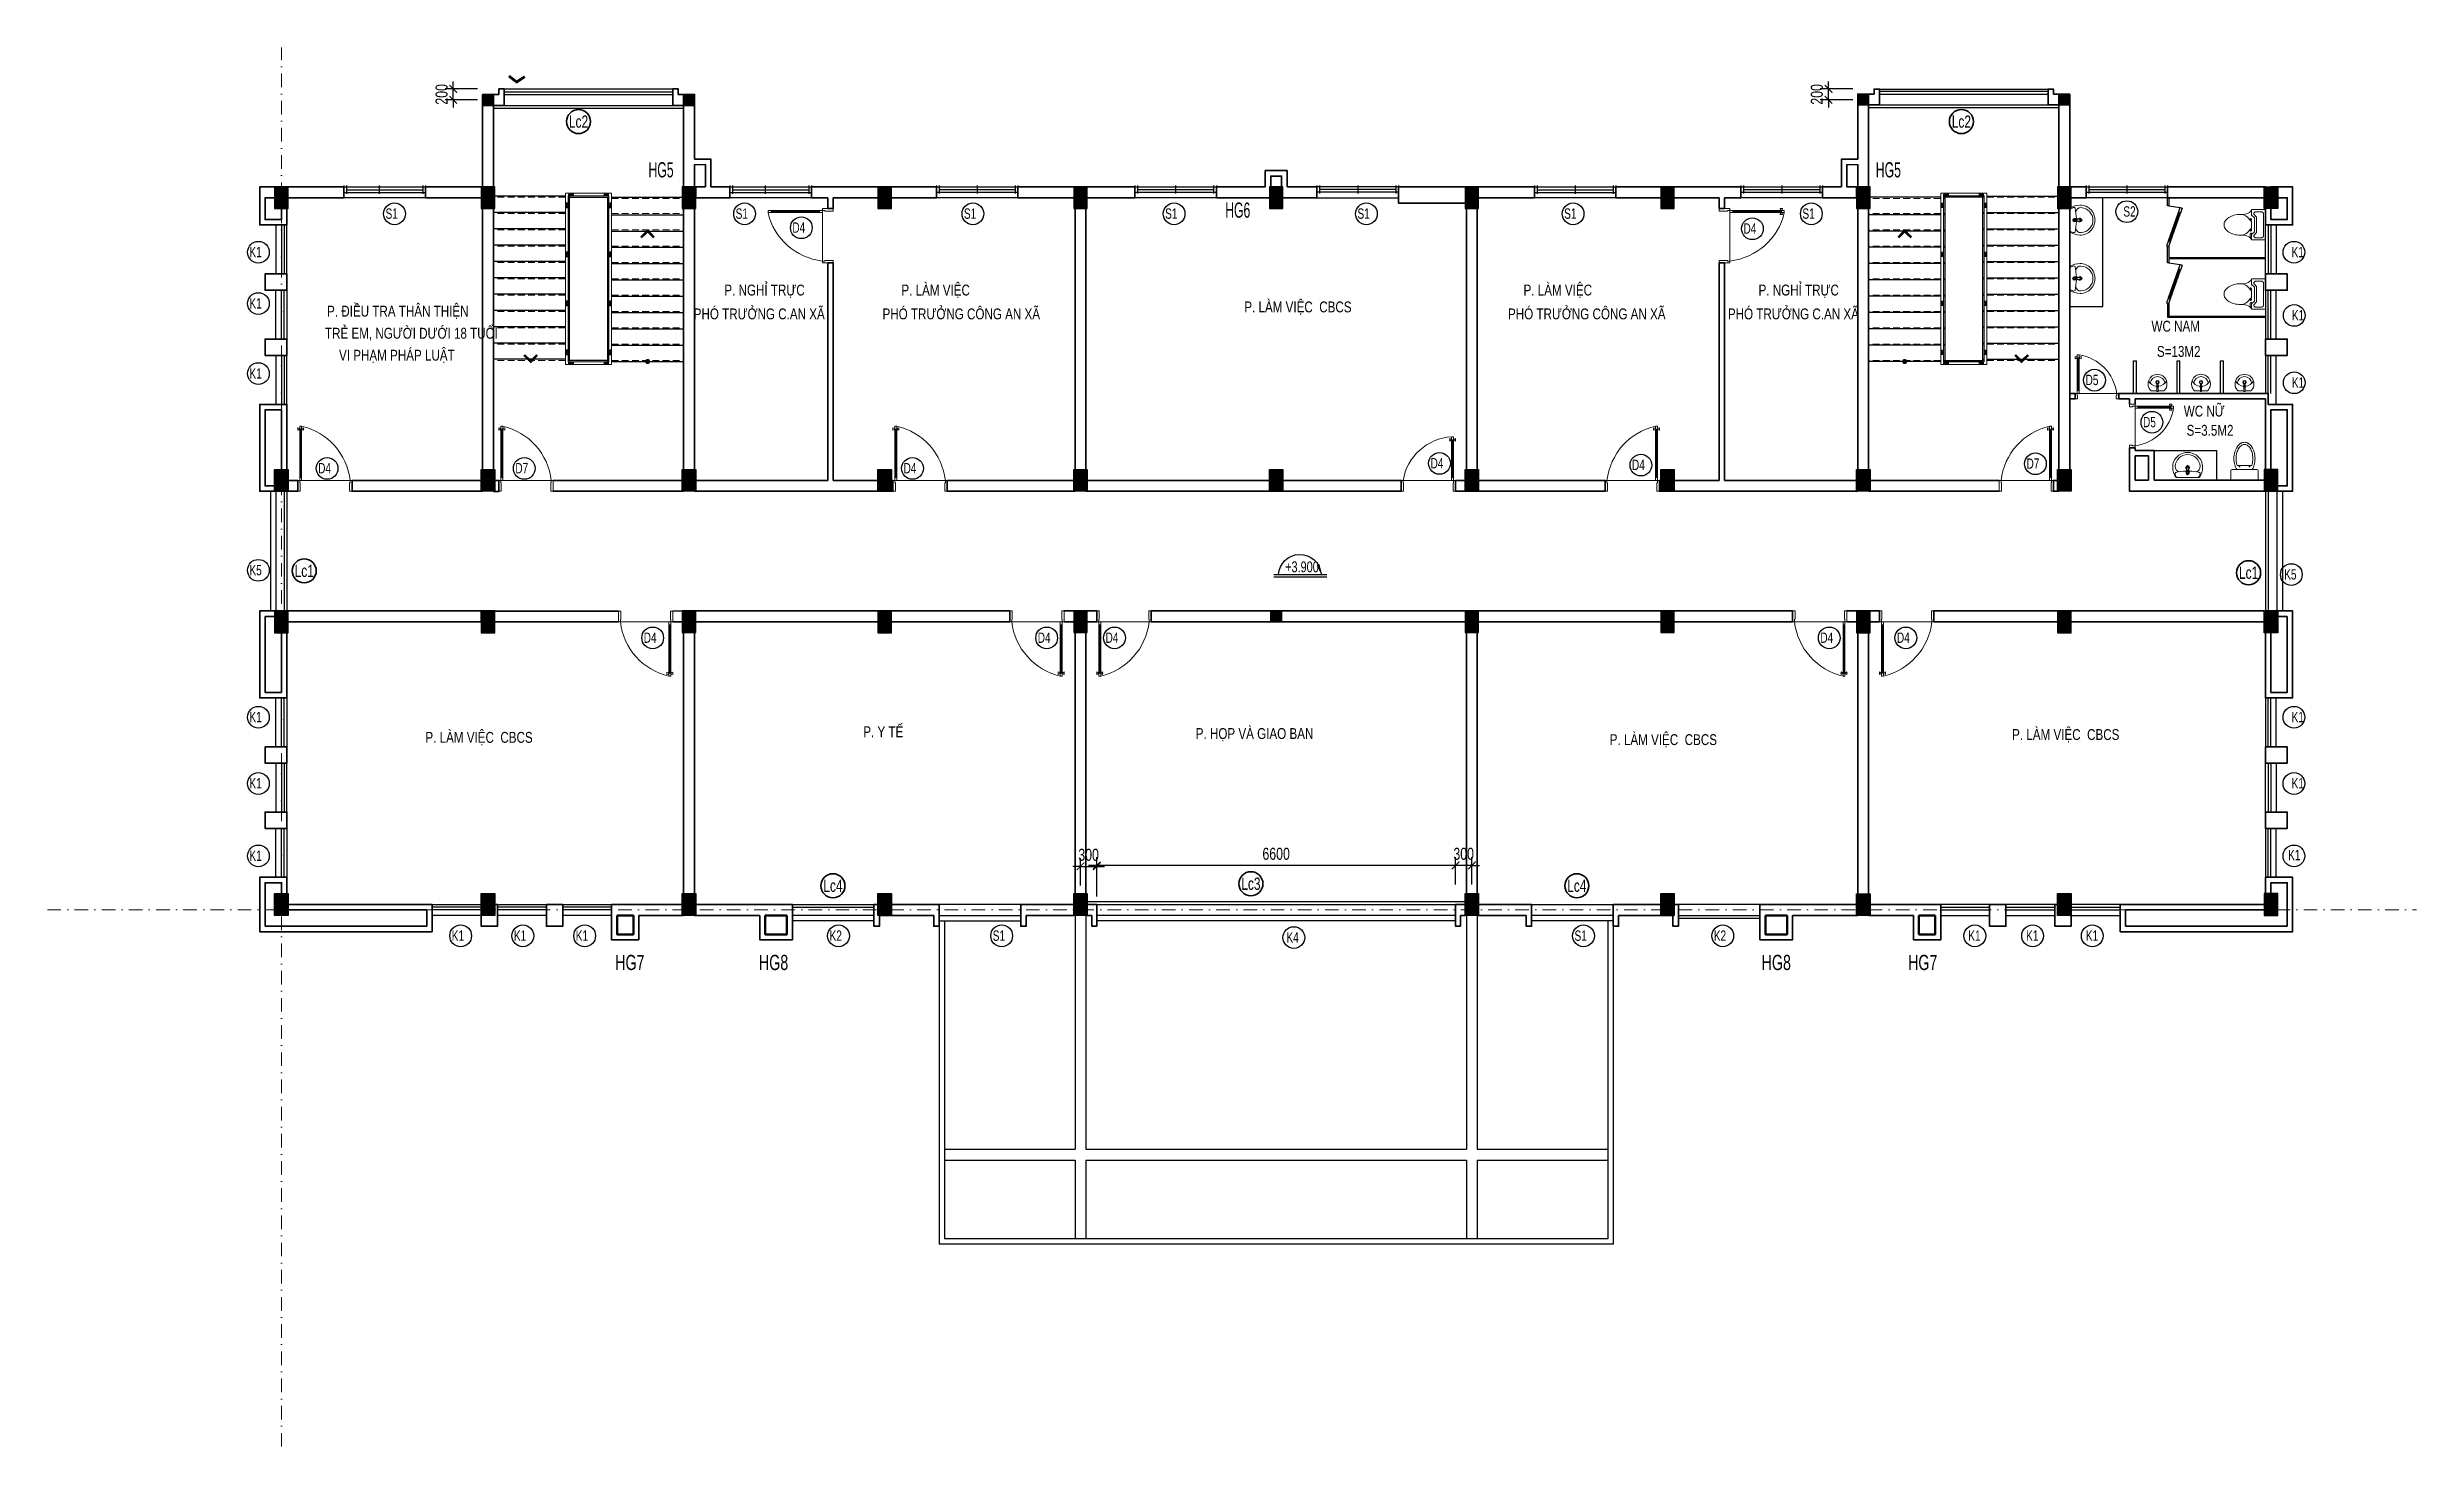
# Model space of a CAD drawing. Header units: millimetres. Extents: x 464109 to 507695, y -1496672 to -1470935.
import ezdxf
from ezdxf.enums import TextEntityAlignment as Align

# ---------------------------------------------------------------- set-up
doc = ezdxf.new("R2010")
doc.units = ezdxf.units.MM
doc.header["$MEASUREMENT"] = 0
doc.linetypes.add('DASHDOT', pattern=[1, 0.5, -0.25, 0, -0.25])
doc.linetypes.add('HIDDEN', pattern=[0.375, 0.25, -0.125])
for name, color, linetype, lineweight in [('0 LAYER', 7, 'Continuous', 20), ('A-Door', 8, 'Continuous', 13), ('Chu thich-0.25', 21, 'Continuous', 35), ('Hatch Nhat-0.15', 8, 'Continuous', 9), ('Hatch-0.1', 8, 'Continuous', 13), ('N THAY 0.25', 140, 'Continuous', 25), ('NET THAY', 7, 'Continuous', 20), ('S3', 2, 'Continuous', 25), ('S5', 1, 'Continuous', 35), ('Text-02', 7, 'Continuous', 25), ('Thiet-bi', 171, 'Continuous', 9), ('TRUC', 65, 'DASHDOT', 9), ('Tuong-0.5', 1, 'Continuous', 50), ('Vat lieu', 245, 'Continuous', 9)]:
    doc.layers.add(name, color=color, linetype=linetype, lineweight=lineweight)
for name, color, linetype in [('CHU', 3, 'Continuous'), ('COT', 1, 'Continuous'), ('DA-ANNO-DIMS', 7, 'Continuous'), ('DIM', 7, 'Continuous'), ('GHICHU', 7, 'Continuous'), ('hat', 7, 'Continuous'), ('KICHTHUOC', 7, 'Continuous'), ('KIHIEU', 7, 'Continuous'), ('LAYERMANH', 8, 'Continuous'), ('N_THAY', 7, 'Continuous'), ('NET MO', 254, 'Continuous'), ('Net-02', 8, 'Continuous'), ('NET03', 2, 'Continuous'), ('TBI', 3, 'Continuous')]:
    doc.layers.add(name, color=color, linetype=linetype)
doc.styles.add('CHU KT (APTIMA)', font='', dxfattribs={"width": 0.7})
doc.styles.add('CHUKT', font='', dxfattribs={"width": 0.8})
doc.styles.add('HELVE-Re', font='')
doc.styles.add('VNI-A', font='', dxfattribs={"width": 0.8})
doc.styles.add('VNI-HELVE', font='', dxfattribs={"height": 200})
doc.styles.add('VNI-Helve-Condense', font='', dxfattribs={"width": 0.9, "height": 220})
doc.styles.get('CHU KT (APTIMA)').set_extended_font_data('VNI-Aptima')
doc.styles.get('CHUKT').set_extended_font_data('VNI-Aptima')
doc.styles.get('HELVE-Re').set_extended_font_data('VNI-Helve')
doc.styles.get('VNI-A').set_extended_font_data('VNI-Avo')
doc.styles.get('VNI-HELVE').set_extended_font_data('VNI-Helve-Condense')
doc.styles.get('VNI-Helve-Condense').set_extended_font_data('VNI-Helve-Condense')
doc.dimstyles.new('Copy of D100', dxfattribs={"dimscale": 0, "dimtxt": 220, "dimasz": 140, "dimexe": 150, "dimexo": 0, "dimgap": 100, "dimtad": 1, "dimdec": 0, "dimzin": 0, "dimdsep": 46, "dimtxsty": 'VNI-Helve-Condense', "dimblk": 'ARCHTICK', "dimcen": 0.09, "dimdle": 150, "dimclrd": 35, "dimclre": 35, "dimclrt": 2, "dimadec": 0, "dimazin": 0, "dimtfac": 1, "dimtdec": 0, "dimtix": 1, "dimtmove": 2, "dimatfit": 3, "dimldrblk": 'ARCHTICK', "dimfxl": 1, "dimtolj": 1, "dimtzin": 0, "dimarcsym": 1})

msp = doc.modelspace()

# ---------------------------------------------------------------- texts
at = {"layer": 'Chu thich-0.25', "color": 7, "style": 'CHU KT (APTIMA)'}
for s, width, p in [('HG5', 0.6, (475167.1, -1473326.2)), ('HG5', 0.6, (497745.6, -1473326.2)), ('HG6', 0.6, (485776.4, -1474067.5)), ('HG7', 0.7, (474554.9, -1487906.8)), ('HG8', 0.7, (477199, -1487906.8)), ('HG8', 0.7, (495645.5, -1487906.8)), ('HG7', 0.7, (498339.4, -1487906.8))]:
    msp.add_text(s, height=280, dxfattribs=dict(at, width=width)).set_placement(p)
at = {"layer": 'GHICHU', "style": 'VNI-A', "width": 0.8}
for s, p in [('WC NAM', (502817, -1476163.3)), ('S=13M2', (502917, -1476627.3)), ('WC NÖÕ', (503411.5, -1477724.8)), ('S=3.5M2', (503463.5, -1478077.8))]:
    msp.add_text(s, height=200, dxfattribs=at).set_placement(p)
at = {"layer": 'S5', "style": 'VNI-A', "width": 0.8}
for s, p in [('P. NGHÆ TRÖÏC', (476563, -1475498.5)), ('P. LAØM VIEÄC ', (479820.2, -1475498.5)), ('P. LAØM VIEÄC ', (491265, -1475498.5)), ('P. NGHÆ TRÖÏC', (495588.5, -1475498.5)), ('P. ÑIEÀU TRA THAÂN THIEÄN', (469254.2, -1475886.6)), ('PHOÙ TRÖÔÛNG C.AN XAÕ', (475999, -1475937)), ('PHOÙ TRÖÔÛNG COÂNG AN XAÕ', (479472.4, -1475937)), ('P. LAØM VIEÄC  CBCS', (486127.7, -1475808.7)), ('PHOÙ TRÖÔÛNG COÂNG AN XAÕ', (490979.4, -1475937)), ('PHOÙ TRÖÔÛNG C.AN XAÕ', (495024.5, -1475937)), ('TREÛ EM, NGÖÔØI DÖÔÙI 18 TUOÅI', (469215.6, -1476293)), ('VI PHAÏM PHAÙP LUAÄT', (469473.7, -1476697)), ('P. LAØM VIEÄC  CBCS', (471063.4, -1483726.3)), ('P. Y TEÁ', (479117.7, -1483622.8)), ('P. HOÏP VAØ GIAO BAN', (485235, -1483656)), ('P. LAØM VIEÄC  CBCS', (492850.5, -1483767.6)), ('P. LAØM VIEÄC  CBCS', (500253.5, -1483674.4))]:
    msp.add_text(s, height=200, dxfattribs=at).set_placement(p)
at = {"layer": 'TBI', "color": 0, "linetype": 'ByBlock', "ltscale": 2, "style": 'VNI-HELVE', "width": 0.85}
for s, p in [('S1', (470330.3, -1474086.9)), ('S1', (476770.3, -1474086.9)), ('S1', (480970.3, -1474086.9)), ('S1', (484671.8, -1474086.9)), ('S1', (488209.8, -1474086.9)), ('S1', (492012.8, -1474086.9)), ('S1', (496395.3, -1474086.9)), ('S2', (502299.7, -1474047.4)), ('D4', (477814.4, -1474343.4)), ('D4', (495310.9, -1474361.4)), ('K1', (467825.8, -1474793.9)), ('K1', (505395.7, -1474793.9)), ('K1', (467825.8, -1475737.9)), ('K1', (505400.6, -1475955.9)), ('K1', (467825.8, -1477026.9)), ('D5', (501604.9, -1477146.7)), ('K1', (505400.6, -1477194.2)), ('D5', (502661.9, -1477922.2)), ('D4', (469090.4, -1478769.9)), ('D7', (472717.9, -1478769.9)), ('D4', (479859.4, -1478769.9)), ('D4', (489554.9, -1478677.4)), ('D4', (493260.1, -1478708.4)), ('D7', (500517.9, -1478684.9)), ('K5', (467825.8, -1480644.9)), ('K5', (505258.3, -1480722.4)), ('D4', (475079.4, -1481887.4)), ('D4', (482327.9, -1481887.4)), ('D4', (483575.4, -1481887.4)), ('D4', (496725.4, -1481887.4)), ('D4', (498134.4, -1481887.4)), ('K1', (467825.8, -1483346.9)), ('K1', (505395.7, -1483346.9)), ('K1', (467825.8, -1484565.9)), ('K1', (505395.7, -1484565.9)), ('K1', (467825.8, -1485898.4)), ('K1', (505330.3, -1485885.9)), ('K1', (471547.3, -1487368.4)), ('K1', (472690.8, -1487368.4)), ('K1', (473828.3, -1487368.4)), ('K2', (478498.4, -1487368.4)), ('S1', (481499.8, -1487368.4)), ('K4', (486904.1, -1487400)), ('S1', (492203.3, -1487368.4)), ('K2', (494765.8, -1487368.4)), ('K1', (499447, -1487368.4)), ('K1', (500510, -1487368.4)), ('K1', (501608.5, -1487368.4))]:
    msp.add_text(s, height=190, dxfattribs=at).set_placement(p)

# ---------------------------------------------------------------- blocks, each defined once
blk = doc.blocks.new('CDMB')
at = {"layer": 'KIHIEU', "color": 3}
blk.add_line((1700, 75), (0, 75), dxfattribs=at)
at = {"layer": 'KIHIEU', "color": 5}
blk.add_line((1700, 0), (0, 0), dxfattribs=at)
at = {"layer": 'KIHIEU', "color": 8}
blk.add_lwpolyline([(173, 75, 0, 100, 0), (274, 391, 100, 100, 0)], format="xyseb", dxfattribs=at)
blk.add_arc((865, 41), 686, 2.77613, 174.76796, dxfattribs=at)
at = {"layer": 'KIHIEU', "color": 51, "style": 'CHUKT', "width": 0.75}
blk.add_attdef('CDMB', text='', height=350, dxfattribs=at).set_placement((858, 325), align=Align.MIDDLE_CENTER)
blk = doc.blocks.new('TF0995P')
at = {"layer": 'Vat lieu'}
for p, q in [((-0.039, -0.183), (-0.017, -0.183)), ((0.017, -0.183), (0.038, -0.183))]:
    blk.add_line(p, q, dxfattribs=at)
blk.add_lwpolyline([(0, 0), (0.211, 0), (0.222, -0.008, -0.132514), (0.275, -0.189, -0.220557), (0.187, -0.392, -0.106796), (0.081, -0.451, -0.073183), (0, -0.464, -0.073183), (-0.081, -0.451, -0.106796), (-0.187, -0.392, -0.220557), (-0.275, -0.189, -0.132514), (-0.222, -0.008), (-0.211, 0)], format="xyb", close=True, dxfattribs=at)
for points in [[(-0.192, -0.004, 0.205194), (-0.208, -0.015, 0.09486), (-0.231, -0.07, 0.321316), (-0.219, -0.096, 0.050737), (-0.026, -0.122, 13.255667)], [(-0.152, -0.11, 0.396389), (-0.229, -0.209, 0.390675), (0, -0.427, 1.709543)], [(-0.012, -0.207), (-0.014, -0.195, -0.090943), (-0.016, -0.189), (-0.022, -0.147), (-0.027, -0.114), (-0.03, -0.083, -0.413838), (0, -0.054, -0.413838), (0.03, -0.083), (0.027, -0.114), (0.022, -0.147), (0.016, -0.189, -0.090943), (0.014, -0.195), (0.012, -0.207, -0.482882)], [(0.027, -0.114, 0.462811), (0, -0.083, 0.462811), (-0.027, -0.114)], [(-0.022, -0.112, -0.414214), (0, -0.091, -0.685598)], [(-0.022, -0.112), (-0.012, -0.186, 0.389882), (0, -0.196, 1.391857)], [(-0.014, -0.195, 0.245866), (0, -0.205, 0.245866), (0.014, -0.195)], [(0.012, -0.207, -0.389882), (0, -0.217, -0.230616), (-0.009, -0.213, -0.146126), (-0.012, -0.207)], [(0.012, -0.207), (0.011, -0.215, -0.409667), (0, -0.225, -0.409667), (-0.011, -0.215), (-0.012, -0.207)], [(0.022, -0.112, 0.414214), (0, -0.091, 0.685598)], [(0.152, -0.11, -0.396389), (0.229, -0.209, -0.390675), (0, -0.427, -1.709543)], [(0.022, -0.112), (0.012, -0.186, -0.389882), (0, -0.196, -1.391857)], [(0.192, -0.004, -0.205194), (0.208, -0.015, -0.09486), (0.231, -0.07, -0.321316), (0.219, -0.096, -0.050572), (0.026, -0.122, -13.255667)]]:
    blk.add_lwpolyline(points, format="xyb", dxfattribs=at)
for centre, radius in [((0, -0.125), 0.019), ((0, -0.069), 0.0143), ((0, -0.125), 0.012), ((0, -0.069), 0.0089)]:
    blk.add_circle(centre, radius, dxfattribs=at)
for radius, start, end in [(0.0329, 126.9145, 252.0015), (0.0227, 142.1403, 238.4416), (0.0329, 291.5338, 49.4494), (0.0227, 307.8585, 31.1898)]:
    blk.add_arc((-0.001, -0.183), radius, start, end, dxfattribs=at)
blk = doc.blocks.new('dnb')
at = {"layer": 'Vat lieu', "linetype": 'Continuous'}
for points in [[(-12, -71), (-12, -10, -0.414214), (-2, 0), (0, 0)], [(12, -71), (12, -10, 0.414214), (2, 0), (0, 0)], [(-12, -13), (-119, -13, 0.676244), (1, -318, 0.676244)], [(-12, -141), (-12, -106, -0.414214)], [(12, -13), (119, -13, -0.676244), (-1, -318, -0.676244)], [(12, -141), (12, -106, 0.414214)]]:
    blk.add_lwpolyline(points, format="xyb", dxfattribs=at)
for centre, radius in [((0, -172), 32.5), ((0, -89), 20.8), ((0, -172), 20.8), ((0, -89), 9.16)]:
    blk.add_circle(centre, radius, dxfattribs=at)
for centre, radius, start, end in [((-6, -272), 174, 93.959, 155.0094), ((2, -142), 135, 184.521, 269.5061), ((-2, -142), 135, 270.4939, 355.479), ((6, -272), 174, 24.9906, 86.041)]:
    blk.add_arc(centre, radius, start, end, dxfattribs=at)
blk = doc.blocks.new('mb-boncau1')
at = {"layer": 'Vat lieu', "linetype": 'Continuous'}
for p, q in [((225, 0), (-225, 0)), ((-250, -25), (-250, -175)), ((-225, -200), (225, -200)), ((-133, -270), (133, -270)), ((-86, -248), (-96, -248)), ((-96, -248), (-96, -270)), ((-96, -270), (-86, -270)), ((-86, -270), (-86, -248)), ((86, -248), (96, -248)), ((86, -270), (86, -248)), ((96, -270), (86, -270)), ((96, -248), (96, -270)), ((250, -175), (250, -25))]:
    blk.add_line(p, q, dxfattribs=at)
for centre, radius, start, end in [((-225, -25), 25, 90, 180), ((225, -25), 25, 0, 90), ((-225, -175), 25, 180, 270), ((264, -401), 458, 164.9269, 180), ((264, -401), 458, 180, 195.0731), ((134, -366), 323, 149.0966, 164.9269), ((264, -401), 418, 164.9269, 180), ((264, -401), 418, 180, 195.0731), ((134, -366), 283, 160.176, 164.9269), ((-134, -366), 283, 15.0731, 19.824), ((-264, -401), 418, 0, 15.0731), ((-264, -401), 418, 344.9269, 0), ((-134, -366), 323, 15.0731, 30.9034), ((-264, -401), 458, 0, 15.0731), ((-264, -401), 458, 344.9269, 0), ((225, -175), 25, 270, 0), ((134, -436), 323, 195.0731, 213.0315), ((134, -436), 283, 195.0731, 213.0315), ((52, -490), 226, 213.0315, 237.5002), ((52, -490), 186, 213.0315, 237.5002), ((0, -571), 129, 237.5002, 270), ((0, -571), 89.3, 237.5002, 270), ((0, -571), 89.3, 270, 302.4998), ((0, -571), 129, 270, 302.4998), ((-52, -490), 186, 302.4998, 326.9685), ((-52, -490), 226, 302.4998, 326.9685), ((-134, -436), 283, 326.9685, 344.9269), ((-134, -436), 323, 326.9685, 344.9269)]:
    blk.add_arc(centre, radius, start, end, dxfattribs=at)
blk = doc.blocks.new('NUOC0')
for p, q in [((279, 0), (-279, 0)), ((-279, 0), (-279, -254)), ((-279, -254), (-178, -254)), ((-216, -38), (-241, -64)), ((-241, -64), (-241, -191)), ((-241, -191), (-216, -216)), ((216, -38), (-216, -38)), ((-216, -216), (-194, -216)), ((-143, -165), (-194, -216)), ((-127, -203), (-178, -254)), ((143, -165), (-143, -165)), ((127, -203), (-127, -203)), ((-76, -254), (76, -254)), ((-76, -254), (-76, -283)), ((76, -254), (76, -283)), ((127, -203), (178, -254)), ((143, -165), (194, -216)), ((165, -254), (178, -254)), ((229, -279), (165, -279)), ((279, -254), (178, -254)), ((216, -216), (194, -216)), ((241, -64), (216, -38)), ((216, -216), (241, -191)), ((229, -254), (229, -279)), ((241, -64), (241, -191)), ((279, 0), (279, -254))]:
    blk.add_line(p, q)
blk.add_lwpolyline([(190, -457, -0.063415), (175, -579, -0.076468), (135, -673, -0.107136), (68, -742, -0.147373), (0, -762, -0.147373), (-68, -742, -0.107136), (-135, -673, -0.076468), (-175, -579, -0.063415), (-191, -457, -0.063415)], format="xyb")
for centre in [(-102, -267), (102, -267)]:
    blk.add_circle(centre, 12.7)
for centre, radius, start, end in [((-417, -426), 228, 352.2011, 48.911), ((0, -457), 190, 113.5782, 180), ((0, -457), 190, 0, 66.4218), ((165, -267), 12.7, 90, 270), ((417, -426), 228, 131.089, 187.7989)]:
    blk.add_arc(centre, radius, start, end)
blk = doc.blocks.new('A$C3D6C2CD6')
at = {"layer": 'NET MO'}
for p, q in [((0, 249), (29, 38)), ((659, 238), (121, 49)), ((643, 254), (124, 71)), ((656, 216), (137, 33))]:
    blk.add_line(p, q, dxfattribs=at)
for points in [[(129, 57), (124, 71), (29, 38), (43, 0), (137, 33), (132, 47), (122, 44), (119, 53), (129, 57)], [(648, 239), (643, 254), (737, 287), (750, 249), (656, 216), (651, 230), (660, 233), (657, 243), (648, 239)]]:
    blk.add_lwpolyline(points, dxfattribs=at)
blk = doc.blocks.new('cot')
at = {"layer": 'COT', "linetype": 'ByBlock'}
h = blk.add_hatch(color=256, dxfattribs=at)
h.dxf.hatch_style = 1
h.paths.add_polyline_path([(1677596, -854405), (1677396, -854405), (1677396, -854605), (1677596, -854605)])
blk.add_lwpolyline([(1677396, -854405), (1677596, -854405), (1677596, -854605), (1677396, -854605)], close=True, dxfattribs=at)
blk = doc.blocks.new('_ArchTick')
at = {"color": 0, "linetype": 'ByBlock', "const_width": 0.15}
blk.add_lwpolyline([(-0.5, -0.5), (0.5, 0.5)], dxfattribs=at)
blk = doc.blocks.new('*D11')
at = {"layer": 'DEFPOINTS', "color": 0, "transparency": 16777216}
for p in [(483414, -1485999), (483114, -1486353), (483414, -1486553)]:
    blk.add_point(p, dxfattribs=at)
at = {"layer": 'KICHTHUOC', "color": 35, "lineweight": -2, "transparency": 16777216}
for p, q in [((483114, -1485999), (482974, -1485999)), ((483114, -1486353), (483114, -1485849)), ((483114, -1485999), (483414, -1485999)), ((483414, -1486553), (483414, -1485849)), ((483414, -1485999), (483554, -1485999))]:
    blk.add_line(p, q, dxfattribs=at)
at = {"layer": 'KICHTHUOC', "color": 35, "lineweight": -2, "transparency": 16777216, "xscale": 140, "yscale": 140, "zscale": 140}
blk.add_blockref('_ArchTick', (483114, -1485999), dxfattribs=at)
at = {"layer": 'KICHTHUOC', "color": 35, "lineweight": -2, "transparency": 16777216, "xscale": 140, "yscale": 140, "zscale": 140, "rotation": 180}
blk.add_blockref('_ArchTick', (483414, -1485999), dxfattribs=at)
at = {"layer": 'KICHTHUOC', "color": 2, "transparency": 16777216, "insert": (483264, -1485787), "char_height": 220, "attachment_point": 5, "style": 'VNI-Helve-Condense'}
blk.add_mtext('\\A1;300', dxfattribs=at)
blk = doc.blocks.new('*D12')
at = {"layer": 'DEFPOINTS', "color": 0, "transparency": 16777216}
for p in [(490014, -1485981), (490014, -1486334), (490314, -1486334)]:
    blk.add_point(p, dxfattribs=at)
at = {"layer": 'KICHTHUOC', "color": 35, "lineweight": -2, "transparency": 16777216}
for p, q in [((490014, -1486334), (490014, -1485831)), ((490314, -1486334), (490314, -1485831)), ((490014, -1485981), (489874, -1485981)), ((490314, -1485981), (490014, -1485981)), ((490314, -1485981), (490454, -1485981))]:
    blk.add_line(p, q, dxfattribs=at)
at = {"layer": 'KICHTHUOC', "color": 35, "lineweight": -2, "transparency": 16777216, "xscale": 140, "yscale": 140, "zscale": 140}
blk.add_blockref('_ArchTick', (490014, -1485981), dxfattribs=at)
at = {"layer": 'KICHTHUOC', "color": 35, "lineweight": -2, "transparency": 16777216, "xscale": 140, "yscale": 140, "zscale": 140, "rotation": 180}
blk.add_blockref('_ArchTick', (490314, -1485981), dxfattribs=at)
at = {"layer": 'KICHTHUOC', "color": 2, "transparency": 16777216, "insert": (490164, -1485769), "char_height": 220, "attachment_point": 5, "style": 'VNI-Helve-Condense'}
blk.add_mtext('\\A1;300', dxfattribs=at)
blk = doc.blocks.new('*D13')
at = {"layer": 'DEFPOINTS', "color": 0, "transparency": 16777216}
for p in [(483414, -1485981), (483414, -1486334), (490014, -1486334)]:
    blk.add_point(p, dxfattribs=at)
at = {"layer": 'KICHTHUOC', "color": 35, "lineweight": -2, "transparency": 16777216}
for p, q in [((483414, -1486334), (483414, -1485831)), ((490014, -1486334), (490014, -1485831)), ((490164, -1485981), (483264, -1485981))]:
    blk.add_line(p, q, dxfattribs=at)
at = {"layer": 'KICHTHUOC', "color": 35, "lineweight": -2, "transparency": 16777216, "xscale": 140, "yscale": 140, "zscale": 140, "rotation": 180}
blk.add_blockref('_ArchTick', (483414, -1485981), dxfattribs=at)
at = {"layer": 'KICHTHUOC', "color": 35, "lineweight": -2, "transparency": 16777216, "xscale": 140, "yscale": 140, "zscale": 140}
blk.add_blockref('_ArchTick', (490014, -1485981), dxfattribs=at)
at = {"layer": 'KICHTHUOC', "color": 2, "transparency": 16777216, "insert": (486714, -1485769), "char_height": 220, "attachment_point": 5, "style": 'VNI-Helve-Condense'}
blk.add_mtext('\\A1;6600', dxfattribs=at)
blk = doc.blocks.new('KH-CUA')
at = {"layer": 'Chu thich-0.25'}
blk.add_circle((0, 0), 275, dxfattribs=at)
at = {"color": 7, "style": 'CHU KT (APTIMA)'}
blk.add_attdef('D2', text='', height=230, dxfattribs=at).set_placement((0, 0), align=Align.MIDDLE_CENTER)
blk = doc.blocks.new('*D14')
at = {"layer": 'DA-ANNO-DIMS', "color": 35, "lineweight": -2, "transparency": 16777216}
for p, q in [((497322, -1471699), (496725, -1471699)), ((497322, -1471899), (496725, -1471899)), ((496875, -1471699), (496875, -1471559)), ((496875, -1471899), (496875, -1471699)), ((496875, -1471899), (496875, -1472039))]:
    blk.add_line(p, q, dxfattribs=at)
at = {"layer": 'DEFPOINTS', "color": 0, "transparency": 16777216}
for p in [(496875, -1471699), (497322, -1471699), (497322, -1471899)]:
    blk.add_point(p, dxfattribs=at)
at = {"layer": 'DA-ANNO-DIMS', "color": 35, "lineweight": -2, "transparency": 16777216, "xscale": 140, "yscale": 140, "zscale": 140}
for p, rotation in [((496875, -1471699), 270), ((496875, -1471899), 90)]:
    blk.add_blockref('_ArchTick', p, dxfattribs=dict(at, rotation=rotation))
at = {"layer": 'DA-ANNO-DIMS', "color": 2, "transparency": 16777216, "insert": (496662, -1471799), "char_height": 220, "attachment_point": 5, "rotation": 90, "style": 'VNI-Helve-Condense'}
blk.add_mtext('\\A1;200', dxfattribs=at)
blk = doc.blocks.new('*D15')
at = {"layer": 'DA-ANNO-DIMS', "color": 35, "lineweight": -2, "transparency": 16777216}
for p, q in [((472022, -1471699), (471425, -1471699)), ((472022, -1471899), (471425, -1471899)), ((471575, -1471699), (471575, -1471559)), ((471575, -1471899), (471575, -1471699)), ((471575, -1471899), (471575, -1472039))]:
    blk.add_line(p, q, dxfattribs=at)
at = {"layer": 'DEFPOINTS', "color": 0, "transparency": 16777216}
for p in [(471575, -1471699), (472022, -1471699), (472022, -1471899)]:
    blk.add_point(p, dxfattribs=at)
at = {"layer": 'DA-ANNO-DIMS', "color": 35, "lineweight": -2, "transparency": 16777216, "xscale": 140, "yscale": 140, "zscale": 140}
for p, rotation in [((471575, -1471699), 270), ((471575, -1471899), 90)]:
    blk.add_blockref('_ArchTick', p, dxfattribs=dict(at, rotation=rotation))
at = {"layer": 'DA-ANNO-DIMS', "color": 2, "transparency": 16777216, "insert": (471362, -1471799), "char_height": 220, "attachment_point": 5, "rotation": 90, "style": 'VNI-Helve-Condense'}
blk.add_mtext('\\A1;200', dxfattribs=at)

# ---------------------------------------------------------------- dimensions: what is measured, and where the dimension line sits
at = {"layer": 'DA-ANNO-DIMS'}
for base, p1, p2, picture, middle in [((471574.6, -1471699), (472022, -1471899), (472022, -1471699), '*D15', (471362.2, -1471799)), ((496874.6, -1471699), (497322, -1471899), (497322, -1471699), '*D14', (496662.2, -1471799))]:
    dim = msp.add_linear_dim(base=base, p1=p1, p2=p2, angle=90, dimstyle='Copy of D100', override={"dimscale": 1}, dxfattribs=at)
    dim.commit()
    dim.dimension.update_dxf_attribs({"geometry": picture, "text_midpoint": middle})
at = {"layer": 'KICHTHUOC'}
dim = msp.add_linear_dim(base=(483414.3, -1485999.4), p1=(483114.3, -1486352.7), p2=(483414.3, -1486552.7), dimstyle='Copy of D100', override={"dimscale": 1}, dxfattribs=at)
dim.commit()
dim.dimension.update_dxf_attribs({"geometry": '*D11', "text_midpoint": (483264.3, -1485787)})
for base, p1, p2, picture, middle in [((483414.3, -1485981), (490014.3, -1486334.4), (483414.3, -1486334.4), '*D13', (486714.3, -1485768.7)), ((490014.3, -1485981), (490314.3, -1486334.4), (490014.3, -1486334.4), '*D12', (490164.3, -1485768.7))]:
    dim = msp.add_linear_dim(base=base, p1=p1, p2=p2, angle=180, dimstyle='Copy of D100', override={"dimscale": 1}, dxfattribs=at)
    dim.commit()
    dim.dimension.update_dxf_attribs({"geometry": picture, "text_midpoint": middle})

# ---------------------------------------------------------------- hatches: boundary and pattern name
at = {"layer": 'hat', "ltscale": 200}
h = msp.add_hatch(color=256, dxfattribs=at)
h.dxf.hatch_style = 1
h.paths.add_polyline_path([(472314.3, -1471800.8), (472114.3, -1471800.8), (472114.3, -1472000.8), (472314.3, -1472000.8)])
h = msp.add_hatch(color=256, dxfattribs=at)
h.dxf.hatch_style = 1
h.paths.add_polyline_path([(476014.3, -1471800.8), (475814.3, -1471800.8), (475814.3, -1472000.8), (476014.3, -1472000.8)])
h = msp.add_hatch(color=256, dxfattribs=at)
h.dxf.hatch_style = 1
h.paths.add_polyline_path([(497414.3, -1471792.3), (497614.3, -1471792.3), (497614.3, -1471992.3), (497414.3, -1471992.3)])
h = msp.add_hatch(color=256, dxfattribs=at)
h.dxf.hatch_style = 1
h.paths.add_polyline_path([(501114.3, -1471792.3), (501314.3, -1471792.3), (501314.3, -1471992.3), (501114.3, -1471992.3)])
h = msp.add_hatch(color=6, dxfattribs=at)
h.dxf.hatch_style = 1
h.paths.add_polyline_path([(486814.3, -1481299.8), (486614.3, -1481299.8), (486614.3, -1481499.8), (486814.3, -1481499.8)])
at = {"layer": 'Hatch Nhat-0.15'}
h = msp.add_hatch(color=256, dxfattribs=at)
h.dxf.hatch_style = 1
h.paths.add_polyline_path([(468389.3, -1473899.8), (468289.3, -1473899.8), (468289.3, -1473599.9), (468389.3, -1473599.9)])
h.paths.add_polyline_path([(468539.3, -1473899.8), (468389.3, -1473899.8), (468389.3, -1473599.9), (468539.3, -1473599.9)])
h.paths.add_polyline_path([(468539.3, -1473599.9), (468389.3, -1473599.9), (468389.3, -1473499.8), (468539.3, -1473499.8)])
h.paths.add_polyline_path([(468389.3, -1473599.9), (468289.3, -1473599.9), (468289.3, -1473499.8), (468389.3, -1473499.8)])
h = msp.add_hatch(color=256, dxfattribs=at)
h.dxf.hatch_style = 1
h.paths.add_polyline_path([(472189.3, -1473899.8), (472089.3, -1473899.8), (472089.3, -1473599.9), (472189.3, -1473599.9)])
h.paths.add_polyline_path([(472339.3, -1473899.8), (472189.3, -1473899.8), (472189.3, -1473599.9), (472339.3, -1473599.9)])
h.paths.add_polyline_path([(472339.3, -1473599.9), (472189.3, -1473599.9), (472189.3, -1473499.8), (472339.3, -1473499.8)])
h.paths.add_polyline_path([(472189.3, -1473599.9), (472089.3, -1473599.9), (472089.3, -1473499.8), (472189.3, -1473499.8)])
h = msp.add_hatch(color=256, dxfattribs=at)
h.dxf.hatch_style = 1
h.paths.add_polyline_path([(475889.3, -1473899.8), (475789.3, -1473899.8), (475789.3, -1473599.9), (475889.3, -1473599.9)])
h.paths.add_polyline_path([(476039.3, -1473899.8), (475889.3, -1473899.8), (475889.3, -1473599.9), (476039.3, -1473599.9)])
h.paths.add_polyline_path([(476039.3, -1473599.9), (475889.3, -1473599.9), (475889.3, -1473499.8), (476039.3, -1473499.8)])
h.paths.add_polyline_path([(475889.3, -1473599.9), (475789.3, -1473599.9), (475789.3, -1473499.8), (475889.3, -1473499.8)])
h = msp.add_hatch(color=256, dxfattribs=at)
h.dxf.hatch_style = 1
h.paths.add_polyline_path([(479489.3, -1473899.8), (479389.3, -1473899.8), (479389.3, -1473599.9), (479489.3, -1473599.9)])
h.paths.add_polyline_path([(479639.3, -1473899.8), (479489.3, -1473899.8), (479489.3, -1473599.9), (479639.3, -1473599.9)])
h.paths.add_polyline_path([(479639.3, -1473599.9), (479489.3, -1473599.9), (479489.3, -1473499.8), (479639.3, -1473499.8)])
h.paths.add_polyline_path([(479489.3, -1473599.9), (479389.3, -1473599.9), (479389.3, -1473499.8), (479489.3, -1473499.8)])
h = msp.add_hatch(color=256, dxfattribs=at)
h.dxf.hatch_style = 1
h.paths.add_polyline_path([(483089.3, -1473899.8), (482989.3, -1473899.8), (482989.3, -1473599.9), (483089.3, -1473599.9)])
h.paths.add_polyline_path([(483239.3, -1473899.8), (483089.3, -1473899.8), (483089.3, -1473599.9), (483239.3, -1473599.9)])
h.paths.add_polyline_path([(483239.3, -1473599.9), (483089.3, -1473599.9), (483089.3, -1473499.8), (483239.3, -1473499.8)])
h.paths.add_polyline_path([(483089.3, -1473599.9), (482989.3, -1473599.9), (482989.3, -1473499.8), (483089.3, -1473499.8)])
h = msp.add_hatch(color=256, dxfattribs=at)
h.dxf.hatch_style = 1
h.paths.add_polyline_path([(486689.3, -1473900.6), (486589.3, -1473900.6), (486589.3, -1473600.8), (486689.3, -1473600.8)])
h.paths.add_polyline_path([(486839.3, -1473900.6), (486689.3, -1473900.6), (486689.3, -1473600.8), (486839.3, -1473600.8)])
h.paths.add_polyline_path([(486839.3, -1473600.8), (486689.3, -1473600.8), (486689.3, -1473500.6), (486839.3, -1473500.6)])
h.paths.add_polyline_path([(486689.3, -1473600.8), (486589.3, -1473600.8), (486589.3, -1473500.6), (486689.3, -1473500.6)])
h = msp.add_hatch(color=256, dxfattribs=at)
h.dxf.hatch_style = 1
h.paths.add_polyline_path([(490289.3, -1473899.8), (490189.3, -1473899.8), (490189.3, -1473599.9), (490289.3, -1473599.9)])
h.paths.add_polyline_path([(490439.3, -1473899.8), (490289.3, -1473899.8), (490289.3, -1473599.9), (490439.3, -1473599.9)])
h.paths.add_polyline_path([(490439.3, -1473599.9), (490289.3, -1473599.9), (490289.3, -1473499.8), (490439.3, -1473499.8)])
h.paths.add_polyline_path([(490289.3, -1473599.9), (490189.3, -1473599.9), (490189.3, -1473499.8), (490289.3, -1473499.8)])
h = msp.add_hatch(color=256, dxfattribs=at)
h.dxf.hatch_style = 1
h.paths.add_polyline_path([(493889.3, -1473899.8), (493789.3, -1473899.8), (493789.3, -1473599.9), (493889.3, -1473599.9)])
h.paths.add_polyline_path([(494039.3, -1473899.8), (493889.3, -1473899.8), (493889.3, -1473599.9), (494039.3, -1473599.9)])
h.paths.add_polyline_path([(494039.3, -1473599.9), (493889.3, -1473599.9), (493889.3, -1473499.8), (494039.3, -1473499.8)])
h.paths.add_polyline_path([(493889.3, -1473599.9), (493789.3, -1473599.9), (493789.3, -1473499.8), (493889.3, -1473499.8)])
h = msp.add_hatch(color=256, dxfattribs=at)
h.dxf.hatch_style = 1
h.paths.add_polyline_path([(497489.3, -1473900.6), (497389.3, -1473900.6), (497389.3, -1473600.8), (497489.3, -1473600.8)])
h.paths.add_polyline_path([(497639.3, -1473900.6), (497489.3, -1473900.6), (497489.3, -1473600.8), (497639.3, -1473600.8)])
h.paths.add_polyline_path([(497639.3, -1473600.8), (497489.3, -1473600.8), (497489.3, -1473500.6), (497639.3, -1473500.6)])
h.paths.add_polyline_path([(497489.3, -1473600.8), (497389.3, -1473600.8), (497389.3, -1473500.6), (497489.3, -1473500.6)])
h = msp.add_hatch(color=256, dxfattribs=at)
h.dxf.hatch_style = 1
h.paths.add_polyline_path([(501189.3, -1473900.6), (501089.3, -1473900.6), (501089.3, -1473600.8), (501189.3, -1473600.8)])
h.paths.add_polyline_path([(501339.3, -1473900.6), (501189.3, -1473900.6), (501189.3, -1473600.8), (501339.3, -1473600.8)])
h.paths.add_polyline_path([(501339.3, -1473600.8), (501189.3, -1473600.8), (501189.3, -1473500.6), (501339.3, -1473500.6)])
h.paths.add_polyline_path([(501189.3, -1473600.8), (501089.3, -1473600.8), (501089.3, -1473500.6), (501189.3, -1473500.6)])
h = msp.add_hatch(color=256, dxfattribs=at)
h.dxf.hatch_style = 1
h.paths.add_polyline_path([(505039.3, -1473899.8), (505139.3, -1473899.8), (505139.3, -1473599.9), (505039.3, -1473599.9)])
h.paths.add_polyline_path([(504889.3, -1473899.8), (505039.3, -1473899.8), (505039.3, -1473599.9), (504889.3, -1473599.9)])
h.paths.add_polyline_path([(504889.3, -1473599.9), (505039.3, -1473599.9), (505039.3, -1473499.8), (504889.3, -1473499.8)])
h.paths.add_polyline_path([(505039.3, -1473599.9), (505139.3, -1473599.9), (505139.3, -1473499.8), (505039.3, -1473499.8)])
h = msp.add_hatch(color=256, dxfattribs=at)
h.dxf.hatch_style = 1
h.paths.add_polyline_path([(468389.3, -1478700.6), (468289.3, -1478700.6), (468289.3, -1479000.5), (468389.3, -1479000.5)])
h.paths.add_polyline_path([(468539.3, -1478700.6), (468389.3, -1478700.6), (468389.3, -1479000.5), (468539.3, -1479000.5)])
h.paths.add_polyline_path([(468539.3, -1479000.5), (468389.3, -1479000.5), (468389.3, -1479100.6), (468539.3, -1479100.6)])
h.paths.add_polyline_path([(468389.3, -1479000.5), (468289.3, -1479000.5), (468289.3, -1479100.6), (468389.3, -1479100.6)])
h = msp.add_hatch(color=256, dxfattribs=at)
h.dxf.hatch_style = 1
h.paths.add_polyline_path([(472189.3, -1478700.6), (472089.3, -1478700.6), (472089.3, -1479000.5), (472189.3, -1479000.5)])
h.paths.add_polyline_path([(472339.3, -1478700.6), (472189.3, -1478700.6), (472189.3, -1479000.5), (472339.3, -1479000.5)])
h.paths.add_polyline_path([(472339.3, -1479000.5), (472189.3, -1479000.5), (472189.3, -1479100.6), (472339.3, -1479100.6)])
h.paths.add_polyline_path([(472189.3, -1479000.5), (472089.3, -1479000.5), (472089.3, -1479100.6), (472189.3, -1479100.6)])
h = msp.add_hatch(color=256, dxfattribs=at)
h.dxf.hatch_style = 1
h.paths.add_polyline_path([(475889.3, -1478700.6), (475789.3, -1478700.6), (475789.3, -1479000.5), (475889.3, -1479000.5)])
h.paths.add_polyline_path([(476039.3, -1478700.6), (475889.3, -1478700.6), (475889.3, -1479000.5), (476039.3, -1479000.5)])
h.paths.add_polyline_path([(476039.3, -1479000.5), (475889.3, -1479000.5), (475889.3, -1479100.6), (476039.3, -1479100.6)])
h.paths.add_polyline_path([(475889.3, -1479000.5), (475789.3, -1479000.5), (475789.3, -1479100.6), (475889.3, -1479100.6)])
h = msp.add_hatch(color=256, dxfattribs=at)
h.dxf.hatch_style = 1
h.paths.add_polyline_path([(479489.3, -1478700.6), (479389.3, -1478700.6), (479389.3, -1479000.5), (479489.3, -1479000.5)])
h.paths.add_polyline_path([(479639.3, -1478700.6), (479489.3, -1478700.6), (479489.3, -1479000.5), (479639.3, -1479000.5)])
h.paths.add_polyline_path([(479639.3, -1479000.5), (479489.3, -1479000.5), (479489.3, -1479100.6), (479639.3, -1479100.6)])
h.paths.add_polyline_path([(479489.3, -1479000.5), (479389.3, -1479000.5), (479389.3, -1479100.6), (479489.3, -1479100.6)])
h = msp.add_hatch(color=256, dxfattribs=at)
h.dxf.hatch_style = 1
h.paths.add_polyline_path([(483089.3, -1478699.8), (482989.3, -1478699.8), (482989.3, -1478999.6), (483089.3, -1478999.6)])
h.paths.add_polyline_path([(483239.3, -1478699.8), (483089.3, -1478699.8), (483089.3, -1478999.6), (483239.3, -1478999.6)])
h.paths.add_polyline_path([(483239.3, -1478999.6), (483089.3, -1478999.6), (483089.3, -1479099.8), (483239.3, -1479099.8)])
h.paths.add_polyline_path([(483089.3, -1478999.6), (482989.3, -1478999.6), (482989.3, -1479099.8), (483089.3, -1479099.8)])
h = msp.add_hatch(color=256, dxfattribs=at)
h.dxf.hatch_style = 1
h.paths.add_polyline_path([(486689.3, -1478699.3), (486589.3, -1478699.3), (486589.3, -1478999.2), (486689.3, -1478999.2)])
h.paths.add_polyline_path([(486839.3, -1478699.3), (486689.3, -1478699.3), (486689.3, -1478999.2), (486839.3, -1478999.2)])
h.paths.add_polyline_path([(486839.3, -1478999.2), (486689.3, -1478999.2), (486689.3, -1479099.3), (486839.3, -1479099.3)])
h.paths.add_polyline_path([(486689.3, -1478999.2), (486589.3, -1478999.2), (486589.3, -1479099.3), (486689.3, -1479099.3)])
h = msp.add_hatch(color=256, dxfattribs=at)
h.dxf.hatch_style = 1
h.paths.add_polyline_path([(490289.3, -1478699.9), (490189.3, -1478699.9), (490189.3, -1478999.8), (490289.3, -1478999.8)])
h.paths.add_polyline_path([(490439.3, -1478699.9), (490289.3, -1478699.9), (490289.3, -1478999.8), (490439.3, -1478999.8)])
h.paths.add_polyline_path([(490439.3, -1478999.8), (490289.3, -1478999.8), (490289.3, -1479099.9), (490439.3, -1479099.9)])
h.paths.add_polyline_path([(490289.3, -1478999.8), (490189.3, -1478999.8), (490189.3, -1479099.9), (490289.3, -1479099.9)])
h = msp.add_hatch(color=256, dxfattribs=at)
h.dxf.hatch_style = 1
h.paths.add_polyline_path([(493889.3, -1478699.8), (493789.3, -1478699.8), (493789.3, -1478999.6), (493889.3, -1478999.6)])
h.paths.add_polyline_path([(494039.3, -1478699.8), (493889.3, -1478699.8), (493889.3, -1478999.6), (494039.3, -1478999.6)])
h.paths.add_polyline_path([(494039.3, -1478999.6), (493889.3, -1478999.6), (493889.3, -1479099.8), (494039.3, -1479099.8)])
h.paths.add_polyline_path([(493889.3, -1478999.6), (493789.3, -1478999.6), (493789.3, -1479099.8), (493889.3, -1479099.8)])
h = msp.add_hatch(color=256, dxfattribs=at)
h.dxf.hatch_style = 1
h.paths.add_polyline_path([(497489.3, -1478699.8), (497389.3, -1478699.8), (497389.3, -1478999.6), (497489.3, -1478999.6)])
h.paths.add_polyline_path([(497639.3, -1478699.8), (497489.3, -1478699.8), (497489.3, -1478999.6), (497639.3, -1478999.6)])
h.paths.add_polyline_path([(497639.3, -1478999.6), (497489.3, -1478999.6), (497489.3, -1479099.8), (497639.3, -1479099.8)])
h.paths.add_polyline_path([(497489.3, -1478999.6), (497389.3, -1478999.6), (497389.3, -1479099.8), (497489.3, -1479099.8)])
h = msp.add_hatch(color=256, dxfattribs=at)
h.dxf.hatch_style = 1
h.paths.add_polyline_path([(501189.3, -1478698.9), (501089.3, -1478698.9), (501089.3, -1478998.8), (501189.3, -1478998.8)])
h.paths.add_polyline_path([(501339.3, -1478698.9), (501189.3, -1478698.9), (501189.3, -1478998.8), (501339.3, -1478998.8)])
h.paths.add_polyline_path([(501339.3, -1478998.8), (501189.3, -1478998.8), (501189.3, -1479098.9), (501339.3, -1479098.9)])
h.paths.add_polyline_path([(501189.3, -1478998.8), (501089.3, -1478998.8), (501089.3, -1479098.9), (501189.3, -1479098.9)])
h = msp.add_hatch(color=256, dxfattribs=at)
h.dxf.hatch_style = 1
h.paths.add_polyline_path([(505039.3, -1478699.8), (505139.3, -1478699.8), (505139.3, -1478999.6), (505039.3, -1478999.6)])
h.paths.add_polyline_path([(504889.3, -1478699.8), (505039.3, -1478699.8), (505039.3, -1478999.6), (504889.3, -1478999.6)])
h.paths.add_polyline_path([(504889.3, -1478999.6), (505039.3, -1478999.6), (505039.3, -1479099.8), (504889.3, -1479099.8)])
h.paths.add_polyline_path([(505039.3, -1478999.6), (505139.3, -1478999.6), (505139.3, -1479099.8), (505039.3, -1479099.8)])
h = msp.add_hatch(color=256, dxfattribs=at)
h.dxf.hatch_style = 1
h.paths.add_polyline_path([(505039.3, -1478700.6), (505139.3, -1478700.6), (505139.3, -1479000.5), (505039.3, -1479000.5)])
h.paths.add_polyline_path([(504889.3, -1478700.6), (505039.3, -1478700.6), (505039.3, -1479000.5), (504889.3, -1479000.5)])
h.paths.add_polyline_path([(504889.3, -1479000.5), (505039.3, -1479000.5), (505039.3, -1479100.6), (504889.3, -1479100.6)])
h.paths.add_polyline_path([(505039.3, -1479000.5), (505139.3, -1479000.5), (505139.3, -1479100.6), (505039.3, -1479100.6)])
h = msp.add_hatch(color=256, dxfattribs=at)
h.dxf.hatch_style = 1
h.paths.add_polyline_path([(468389.3, -1481700.6), (468289.3, -1481700.6), (468289.3, -1481400.8), (468389.3, -1481400.8)])
h.paths.add_polyline_path([(468539.3, -1481700.6), (468389.3, -1481700.6), (468389.3, -1481400.8), (468539.3, -1481400.8)])
h.paths.add_polyline_path([(468539.3, -1481400.8), (468389.3, -1481400.8), (468389.3, -1481300.6), (468539.3, -1481300.6)])
h.paths.add_polyline_path([(468389.3, -1481400.8), (468289.3, -1481400.8), (468289.3, -1481300.6), (468389.3, -1481300.6)])
h = msp.add_hatch(color=256, dxfattribs=at)
h.dxf.hatch_style = 1
h.paths.add_polyline_path([(472189.3, -1481700.6), (472089.3, -1481700.6), (472089.3, -1481400.8), (472189.3, -1481400.8)])
h.paths.add_polyline_path([(472339.3, -1481700.6), (472189.3, -1481700.6), (472189.3, -1481400.8), (472339.3, -1481400.8)])
h.paths.add_polyline_path([(472339.3, -1481400.8), (472189.3, -1481400.8), (472189.3, -1481300.6), (472339.3, -1481300.6)])
h.paths.add_polyline_path([(472189.3, -1481400.8), (472089.3, -1481400.8), (472089.3, -1481300.6), (472189.3, -1481300.6)])
h = msp.add_hatch(color=256, dxfattribs=at)
h.dxf.hatch_style = 1
h.paths.add_polyline_path([(475889.5, -1481700.2), (475789.5, -1481700.2), (475789.5, -1481400.3), (475889.5, -1481400.3)])
h.paths.add_polyline_path([(476039.5, -1481700.2), (475889.5, -1481700.2), (475889.5, -1481400.3), (476039.5, -1481400.3)])
h.paths.add_polyline_path([(476039.5, -1481400.3), (475889.5, -1481400.3), (475889.5, -1481300.2), (476039.5, -1481300.2)])
h.paths.add_polyline_path([(475889.5, -1481400.3), (475789.5, -1481400.3), (475789.5, -1481300.2), (475889.5, -1481300.2)])
h = msp.add_hatch(color=256, dxfattribs=at)
h.dxf.hatch_style = 1
h.paths.add_polyline_path([(479489.3, -1481700.6), (479389.3, -1481700.6), (479389.3, -1481400.8), (479489.3, -1481400.8)])
h.paths.add_polyline_path([(479639.3, -1481700.6), (479489.3, -1481700.6), (479489.3, -1481400.8), (479639.3, -1481400.8)])
h.paths.add_polyline_path([(479639.3, -1481400.8), (479489.3, -1481400.8), (479489.3, -1481300.6), (479639.3, -1481300.6)])
h.paths.add_polyline_path([(479489.3, -1481400.8), (479389.3, -1481400.8), (479389.3, -1481300.6), (479489.3, -1481300.6)])
h = msp.add_hatch(color=256, dxfattribs=at)
h.dxf.hatch_style = 1
h.paths.add_polyline_path([(483089.3, -1481699.8), (482989.3, -1481699.8), (482989.3, -1481399.9), (483089.3, -1481399.9)])
h.paths.add_polyline_path([(483239.3, -1481699.8), (483089.3, -1481699.8), (483089.3, -1481399.9), (483239.3, -1481399.9)])
h.paths.add_polyline_path([(483239.3, -1481399.9), (483089.3, -1481399.9), (483089.3, -1481299.8), (483239.3, -1481299.8)])
h.paths.add_polyline_path([(483089.3, -1481399.9), (482989.3, -1481399.9), (482989.3, -1481299.8), (483089.3, -1481299.8)])
h = msp.add_hatch(color=256, dxfattribs=at)
h.dxf.hatch_style = 1
h.paths.add_polyline_path([(490289.3, -1481699.8), (490189.3, -1481699.8), (490189.3, -1481399.9), (490289.3, -1481399.9)])
h.paths.add_polyline_path([(490439.3, -1481699.8), (490289.3, -1481699.8), (490289.3, -1481399.9), (490439.3, -1481399.9)])
h.paths.add_polyline_path([(490439.3, -1481399.9), (490289.3, -1481399.9), (490289.3, -1481299.8), (490439.3, -1481299.8)])
h.paths.add_polyline_path([(490289.3, -1481399.9), (490189.3, -1481399.9), (490189.3, -1481299.8), (490289.3, -1481299.8)])
h = msp.add_hatch(color=256, dxfattribs=at)
h.dxf.hatch_style = 1
h.paths.add_polyline_path([(493889.3, -1481699.8), (493789.3, -1481699.8), (493789.3, -1481399.9), (493889.3, -1481399.9)])
h.paths.add_polyline_path([(494039.3, -1481699.8), (493889.3, -1481699.8), (493889.3, -1481399.9), (494039.3, -1481399.9)])
h.paths.add_polyline_path([(494039.3, -1481399.9), (493889.3, -1481399.9), (493889.3, -1481299.8), (494039.3, -1481299.8)])
h.paths.add_polyline_path([(493889.3, -1481399.9), (493789.3, -1481399.9), (493789.3, -1481299.8), (493889.3, -1481299.8)])
h = msp.add_hatch(color=256, dxfattribs=at)
h.dxf.hatch_style = 1
h.paths.add_polyline_path([(497489.3, -1481701.5), (497389.3, -1481701.5), (497389.3, -1481401.6), (497489.3, -1481401.6)])
h.paths.add_polyline_path([(497639.3, -1481701.5), (497489.3, -1481701.5), (497489.3, -1481401.6), (497639.3, -1481401.6)])
h.paths.add_polyline_path([(497639.3, -1481401.6), (497489.3, -1481401.6), (497489.3, -1481301.5), (497639.3, -1481301.5)])
h.paths.add_polyline_path([(497489.3, -1481401.6), (497389.3, -1481401.6), (497389.3, -1481301.5), (497489.3, -1481301.5)])
h = msp.add_hatch(color=256, dxfattribs=at)
h.dxf.hatch_style = 1
h.paths.add_polyline_path([(501189.3, -1481701.3), (501089.3, -1481701.3), (501089.3, -1481401.5), (501189.3, -1481401.5)])
h.paths.add_polyline_path([(501339.3, -1481701.3), (501189.3, -1481701.3), (501189.3, -1481401.5), (501339.3, -1481401.5)])
h.paths.add_polyline_path([(501339.3, -1481401.5), (501189.3, -1481401.5), (501189.3, -1481301.3), (501339.3, -1481301.3)])
h.paths.add_polyline_path([(501189.3, -1481401.5), (501089.3, -1481401.5), (501089.3, -1481301.3), (501189.3, -1481301.3)])
h = msp.add_hatch(color=256, dxfattribs=at)
h.dxf.hatch_style = 1
h.paths.add_polyline_path([(505039.3, -1481700.6), (505139.3, -1481700.6), (505139.3, -1481400.8), (505039.3, -1481400.8)])
h.paths.add_polyline_path([(504889.3, -1481700.6), (505039.3, -1481700.6), (505039.3, -1481400.8), (504889.3, -1481400.8)])
h.paths.add_polyline_path([(504889.3, -1481400.8), (505039.3, -1481400.8), (505039.3, -1481300.6), (504889.3, -1481300.6)])
h.paths.add_polyline_path([(505039.3, -1481400.8), (505139.3, -1481400.8), (505139.3, -1481300.6), (505039.3, -1481300.6)])
h = msp.add_hatch(color=256, dxfattribs=at)
h.dxf.hatch_style = 1
h.paths.add_polyline_path([(505039.3, -1481700.6), (505139.3, -1481700.6), (505139.3, -1481400.8), (505039.3, -1481400.8)])
h.paths.add_polyline_path([(504889.3, -1481700.6), (505039.3, -1481700.6), (505039.3, -1481400.8), (504889.3, -1481400.8)])
h.paths.add_polyline_path([(504889.3, -1481400.8), (505039.3, -1481400.8), (505039.3, -1481300.6), (504889.3, -1481300.6)])
h.paths.add_polyline_path([(505039.3, -1481400.8), (505139.3, -1481400.8), (505139.3, -1481300.6), (505039.3, -1481300.6)])
h = msp.add_hatch(color=256, dxfattribs=at)
h.dxf.hatch_style = 1
h.paths.add_polyline_path([(468389.3, -1486500.6), (468289.3, -1486500.6), (468289.3, -1486800.5), (468389.3, -1486800.5)])
h.paths.add_polyline_path([(468539.3, -1486500.6), (468389.3, -1486500.6), (468389.3, -1486800.5), (468539.3, -1486800.5)])
h.paths.add_polyline_path([(468539.3, -1486800.5), (468389.3, -1486800.5), (468389.3, -1486900.6), (468539.3, -1486900.6)])
h.paths.add_polyline_path([(468389.3, -1486800.5), (468289.3, -1486800.5), (468289.3, -1486900.6), (468389.3, -1486900.6)])
h = msp.add_hatch(color=256, dxfattribs=at)
h.dxf.hatch_style = 1
h.paths.add_polyline_path([(472189.3, -1486500.4), (472089.3, -1486500.4), (472089.3, -1486800.2), (472189.3, -1486800.2)])
h.paths.add_polyline_path([(472339.3, -1486500.4), (472189.3, -1486500.4), (472189.3, -1486800.2), (472339.3, -1486800.2)])
h.paths.add_polyline_path([(472339.3, -1486800.2), (472189.3, -1486800.2), (472189.3, -1486900.4), (472339.3, -1486900.4)])
h.paths.add_polyline_path([(472189.3, -1486800.2), (472089.3, -1486800.2), (472089.3, -1486900.4), (472189.3, -1486900.4)])
h = msp.add_hatch(color=256, dxfattribs=at)
h.dxf.hatch_style = 1
h.paths.add_polyline_path([(475889.3, -1486500.6), (475789.3, -1486500.6), (475789.3, -1486800.5), (475889.3, -1486800.5)])
h.paths.add_polyline_path([(476039.3, -1486500.6), (475889.3, -1486500.6), (475889.3, -1486800.5), (476039.3, -1486800.5)])
h.paths.add_polyline_path([(476039.3, -1486800.5), (475889.3, -1486800.5), (475889.3, -1486900.6), (476039.3, -1486900.6)])
h.paths.add_polyline_path([(475889.3, -1486800.5), (475789.3, -1486800.5), (475789.3, -1486900.6), (475889.3, -1486900.6)])
h = msp.add_hatch(color=256, dxfattribs=at)
h.dxf.hatch_style = 1
h.paths.add_polyline_path([(479489.3, -1486500.4), (479389.3, -1486500.4), (479389.3, -1486800.2), (479489.3, -1486800.2)])
h.paths.add_polyline_path([(479639.3, -1486500.4), (479489.3, -1486500.4), (479489.3, -1486800.2), (479639.3, -1486800.2)])
h.paths.add_polyline_path([(479639.3, -1486800.2), (479489.3, -1486800.2), (479489.3, -1486900.4), (479639.3, -1486900.4)])
h.paths.add_polyline_path([(479489.3, -1486800.2), (479389.3, -1486800.2), (479389.3, -1486900.4), (479489.3, -1486900.4)])
h = msp.add_hatch(color=256, dxfattribs=at)
h.dxf.hatch_style = 1
h.paths.add_polyline_path([(483089.3, -1486500.6), (482989.3, -1486500.6), (482989.3, -1486800.5), (483089.3, -1486800.5)])
h.paths.add_polyline_path([(483239.3, -1486500.6), (483089.3, -1486500.6), (483089.3, -1486800.5), (483239.3, -1486800.5)])
h.paths.add_polyline_path([(483239.3, -1486800.5), (483089.3, -1486800.5), (483089.3, -1486900.6), (483239.3, -1486900.6)])
h.paths.add_polyline_path([(483089.3, -1486800.5), (482989.3, -1486800.5), (482989.3, -1486900.6), (483089.3, -1486900.6)])
h = msp.add_hatch(color=256, dxfattribs=at)
h.dxf.hatch_style = 1
h.paths.add_polyline_path([(490289.3, -1486500.6), (490189.3, -1486500.6), (490189.3, -1486800.5), (490289.3, -1486800.5)])
h.paths.add_polyline_path([(490439.3, -1486500.6), (490289.3, -1486500.6), (490289.3, -1486800.5), (490439.3, -1486800.5)])
h.paths.add_polyline_path([(490439.3, -1486800.5), (490289.3, -1486800.5), (490289.3, -1486900.6), (490439.3, -1486900.6)])
h.paths.add_polyline_path([(490289.3, -1486800.5), (490189.3, -1486800.5), (490189.3, -1486900.6), (490289.3, -1486900.6)])
h = msp.add_hatch(color=256, dxfattribs=at)
h.dxf.hatch_style = 1
h.paths.add_polyline_path([(493889.3, -1486500.4), (493789.3, -1486500.4), (493789.3, -1486800.2), (493889.3, -1486800.2)])
h.paths.add_polyline_path([(494039.3, -1486500.4), (493889.3, -1486500.4), (493889.3, -1486800.2), (494039.3, -1486800.2)])
h.paths.add_polyline_path([(494039.3, -1486800.2), (493889.3, -1486800.2), (493889.3, -1486900.4), (494039.3, -1486900.4)])
h.paths.add_polyline_path([(493889.3, -1486800.2), (493789.3, -1486800.2), (493789.3, -1486900.4), (493889.3, -1486900.4)])
h = msp.add_hatch(color=256, dxfattribs=at)
h.dxf.hatch_style = 1
h.paths.add_polyline_path([(497489.3, -1486501.5), (497389.3, -1486501.5), (497389.3, -1486801.4), (497489.3, -1486801.4)])
h.paths.add_polyline_path([(497639.3, -1486501.5), (497489.3, -1486501.5), (497489.3, -1486801.4), (497639.3, -1486801.4)])
h.paths.add_polyline_path([(497639.3, -1486801.4), (497489.3, -1486801.4), (497489.3, -1486901.5), (497639.3, -1486901.5)])
h.paths.add_polyline_path([(497489.3, -1486801.4), (497389.3, -1486801.4), (497389.3, -1486901.5), (497489.3, -1486901.5)])
h = msp.add_hatch(color=256, dxfattribs=at)
h.dxf.hatch_style = 1
h.paths.add_polyline_path([(501189.3, -1486500.4), (501089.3, -1486500.4), (501089.3, -1486800.2), (501189.3, -1486800.2)])
h.paths.add_polyline_path([(501339.3, -1486500.4), (501189.3, -1486500.4), (501189.3, -1486800.2), (501339.3, -1486800.2)])
h.paths.add_polyline_path([(501339.3, -1486800.2), (501189.3, -1486800.2), (501189.3, -1486900.4), (501339.3, -1486900.4)])
h.paths.add_polyline_path([(501189.3, -1486800.2), (501089.3, -1486800.2), (501089.3, -1486900.4), (501189.3, -1486900.4)])
h = msp.add_hatch(color=256, dxfattribs=at)
h.dxf.hatch_style = 1
h.paths.add_polyline_path([(505039.3, -1486500.6), (505139.3, -1486500.6), (505139.3, -1486800.5), (505039.3, -1486800.5)])
h.paths.add_polyline_path([(504889.3, -1486500.6), (505039.3, -1486500.6), (505039.3, -1486800.5), (504889.3, -1486800.5)])
h.paths.add_polyline_path([(504889.3, -1486800.5), (505039.3, -1486800.5), (505039.3, -1486900.6), (504889.3, -1486900.6)])
h.paths.add_polyline_path([(505039.3, -1486800.5), (505139.3, -1486800.5), (505139.3, -1486900.6), (505039.3, -1486900.6)])
h = msp.add_hatch(color=256, dxfattribs=at)
h.dxf.hatch_style = 1
h.paths.add_polyline_path([(505039.3, -1486500.6), (505139.3, -1486500.6), (505139.3, -1486800.5), (505039.3, -1486800.5)])
h.paths.add_polyline_path([(504889.3, -1486500.6), (505039.3, -1486500.6), (505039.3, -1486800.5), (504889.3, -1486800.5)])
h.paths.add_polyline_path([(504889.3, -1486800.5), (505039.3, -1486800.5), (505039.3, -1486900.6), (504889.3, -1486900.6)])
h.paths.add_polyline_path([(505039.3, -1486800.5), (505139.3, -1486800.5), (505139.3, -1486900.6), (505039.3, -1486900.6)])

# ---------------------------------------------------------------- linework, layer by layer
at = {"layer": 'A-Door', "extrusion": (-1e-16, -4.28626e-32, -1)}
for p, q in [((477419.7, -1473949.1), (478312.2, -1473949.1)), ((477419.7, -1473958.1), (478312.2, -1473958.1)), ((478312.2, -1473935.7), (478312.2, -1473971.6)), ((478366.1, -1473935.7), (478366.1, -1474863.9))]:
    msp.add_line(p, q, dxfattribs=at)
at = {"layer": 'A-Door', "extrusion": (1e-16, -4.28626e-32, -1)}
for p, q in [((495062.6, -1473935.7), (495062.6, -1474863.9)), ((495116.5, -1473935.7), (495116.5, -1473971.6)), ((496009, -1473949.1), (495116.5, -1473949.1)), ((496009, -1473958.1), (495116.5, -1473958.1)), ((496009, -1473935.7), (496009, -1473971.6))]:
    msp.add_line(p, q, dxfattribs=at)
at = {"layer": 'A-Door', "extrusion": (7.34788e-32, 1e-16, -1)}
for p, q in [((501450.2, -1476642.5), (501486.1, -1476642.5)), ((501450.2, -1476642.5), (501486.1, -1476642.5)), ((501463.7, -1476642.5), (501463.7, -1477245.1)), ((501463.7, -1476642.5), (501463.7, -1477245.1)), ((501472.7, -1476642.5), (501472.7, -1477245.1)), ((501472.7, -1476642.5), (501472.7, -1477245.1)), ((501450.2, -1477245.1), (501486.1, -1477245.1)), ((501450.2, -1477245.1), (501486.1, -1477245.1)), ((501450.2, -1477298.9), (502178.4, -1477298.9)), ((501450.2, -1477298.9), (502178.4, -1477298.9))]:
    msp.add_line(p, q, dxfattribs=at)
at = {"layer": 'A-Door'}
for p, q in [((501414.3, -1477298.9), (501414.3, -1477398.9)), ((501414.3, -1477298.9), (501414.3, -1477398.9)), ((502514.3, -1477498.9), (502414.3, -1477498.9)), ((502514.3, -1477498.9), (502414.3, -1477498.9))]:
    msp.add_line(p, q, dxfattribs=at)
at = {"layer": 'A-Door', "extrusion": (1e-16, -6.73556e-32, -1)}
for p, q in [((502514.3, -1477534.8), (502514.3, -1478263)), ((502514.3, -1477534.8), (502514.3, -1478263)), ((502568.2, -1477534.8), (502568.2, -1477570.7)), ((502568.2, -1477534.8), (502568.2, -1477570.7)), ((503170.7, -1477548.3), (502568.2, -1477548.3)), ((503170.7, -1477548.3), (502568.2, -1477548.3)), ((503170.7, -1477557.2), (502568.2, -1477557.2)), ((503170.7, -1477557.2), (502568.2, -1477557.2)), ((503170.7, -1477534.8), (503170.7, -1477570.7)), ((503170.7, -1477534.8), (503170.7, -1477570.7))]:
    msp.add_line(p, q, dxfattribs=at)
at = {"layer": 'A-Door', "extrusion": (6.12323e-32, 1e-16, -1)}
for p, q in [((468750.2, -1477955.1), (468786.1, -1477955.1)), ((468763.7, -1477955.1), (468763.7, -1478847.7)), ((468772.7, -1477955.1), (468772.7, -1478847.7)), ((472450.2, -1477955.1), (472486.1, -1477955.1)), ((472463.7, -1477955.1), (472463.7, -1478847.7)), ((472472.7, -1477955.1), (472472.7, -1478847.7)), ((479700.2, -1477955.1), (479736.1, -1477955.1)), ((479713.7, -1477955.1), (479713.7, -1478847.7)), ((479722.7, -1477955.1), (479722.7, -1478847.7)), ((468750.2, -1478847.7), (468786.1, -1478847.7)), ((472450.2, -1478847.7), (472486.1, -1478847.7)), ((479700.2, -1478847.7), (479736.1, -1478847.7)), ((468750.2, -1478901.5), (469678.4, -1478901.5)), ((472450.2, -1478901.5), (473378.4, -1478901.5)), ((479700.2, -1478901.5), (480628.4, -1478901.5))]:
    msp.add_line(p, q, dxfattribs=at)
at = {"layer": 'A-Door', "extrusion": (-6.12323e-32, 1e-16, -1)}
for p, q in [((493728.7, -1477955.1), (493692.8, -1477955.1)), ((493706.2, -1477955.1), (493706.2, -1478847.7)), ((493715.2, -1477955.1), (493715.2, -1478847.7)), ((500978.4, -1477955.1), (500942.6, -1477955.1)), ((500956, -1477955.1), (500956, -1478847.7)), ((500965, -1477955.1), (500965, -1478847.7)), ((489978.4, -1478153.1), (489942.6, -1478153.1)), ((489956, -1478153.1), (489956, -1478847.7)), ((489965, -1478153.1), (489965, -1478847.7)), ((489978.4, -1478847.7), (489942.6, -1478847.7)), ((493728.7, -1478847.7), (493692.8, -1478847.7)), ((500978.4, -1478847.7), (500942.6, -1478847.7)), ((489978.4, -1478901.5), (489050.2, -1478901.5)), ((493728.7, -1478901.5), (492800.5, -1478901.5)), ((500978.4, -1478901.5), (500050.2, -1478901.5))]:
    msp.add_line(p, q, dxfattribs=at)
at = {"layer": 'A-Door', "extrusion": (-6.12323e-32, -1e-16, -1)}
for p, q in [((475578.4, -1481501.3), (474650.2, -1481501.3)), ((475578.4, -1481555.2), (475542.6, -1481555.2)), ((475556, -1482447.7), (475556, -1481555.2)), ((475565, -1482447.7), (475565, -1481555.2)), ((482778.4, -1481499.8), (481850.2, -1481499.8)), ((482778.4, -1481553.6), (482742.6, -1481553.6)), ((482756, -1482446.1), (482756, -1481553.6)), ((482765, -1482446.1), (482765, -1481553.6)), ((497178.4, -1481499.8), (496250.2, -1481499.8)), ((497178.4, -1481553.6), (497142.6, -1481553.6)), ((497156, -1482446.1), (497156, -1481553.6)), ((497165, -1482446.1), (497165, -1481553.6)), ((475578.4, -1482447.7), (475542.6, -1482447.7)), ((482778.4, -1482446.1), (482742.6, -1482446.1)), ((497178.4, -1482446.1), (497142.6, -1482446.1))]:
    msp.add_line(p, q, dxfattribs=at)
at = {"layer": 'A-Door', "extrusion": (6.12323e-32, -1e-16, -1)}
for p, q in [((483450.2, -1481499.8), (484378.4, -1481499.8)), ((483450.2, -1481553.6), (483486.1, -1481553.6)), ((483463.7, -1482446.1), (483463.7, -1481553.6)), ((483472.7, -1482446.1), (483472.7, -1481553.6)), ((497850.2, -1481499.8), (498778.4, -1481499.8)), ((497850.2, -1481553.6), (497886.1, -1481553.6)), ((497863.7, -1482446.1), (497863.7, -1481553.6)), ((497872.7, -1482446.1), (497872.7, -1481553.6)), ((483450.2, -1482446.1), (483486.1, -1482446.1)), ((497850.2, -1482446.1), (497886.1, -1482446.1))]:
    msp.add_line(p, q, dxfattribs=at)
at = {"layer": 'A-Door', "extrusion": (-1e-16, -4.28626e-32, -1)}
for points in [[(-478366.1, -1473935.7), (-477365.9, -1473935.7), (-477365.9, -1473971.6), (-478366.1, -1473971.6)], [(-478366.1, -1473899.8), (-478564.3, -1473899.8), (-478564.3, -1473944.6), (-478411, -1473944.6), (-478411, -1473935.7), (-478366.1, -1473935.7)], [(-478366.1, -1474899.8), (-478564.3, -1474899.8), (-478564.3, -1474854.9), (-478411, -1474854.9), (-478411, -1474863.9), (-478366.1, -1474863.9)]]:
    msp.add_lwpolyline(points, close=True, dxfattribs=at)
at = {"layer": 'A-Door', "extrusion": (1e-16, -4.28626e-32, -1)}
for points in [[(-495062.6, -1473899.8), (-494864.3, -1473899.8), (-494864.3, -1473944.6), (-495017.7, -1473944.6), (-495017.7, -1473935.7), (-495062.6, -1473935.7)], [(-495062.6, -1473935.7), (-496062.8, -1473935.7), (-496062.8, -1473971.6), (-495062.6, -1473971.6)], [(-495995.5, -1473926.7), (-496022.4, -1473926.7), (-496031.4, -1473899.8), (-495986.5, -1473899.8)], [(-495995.5, -1473980.5), (-496022.4, -1473980.5), (-496031.4, -1474007.5), (-495986.5, -1474007.5)], [(-495062.6, -1474899.8), (-494864.3, -1474899.8), (-494864.3, -1474854.9), (-495017.7, -1474854.9), (-495017.7, -1474863.9), (-495062.6, -1474863.9)]]:
    msp.add_lwpolyline(points, close=True, dxfattribs=at)
for points in [[(-496000, -1473931.9), (-496000, -1473926.7)], [(-496000, -1473975.4), (-496000, -1473980.5)], [(-496017.9, -1473931.9), (-496017.9, -1473926.7)], [(-496017.9, -1473975.4), (-496017.9, -1473980.5)]]:
    msp.add_lwpolyline(points, dxfattribs=at)
at = {"layer": 'A-Door', "extrusion": (7.34788e-32, 1e-16, -1), "elevation": 0}
for points in [[(-501441.3, -1476656), (-501441.3, -1476629.1), (-501414.3, -1476620.1), (-501414.3, -1476665)], [(-501441.3, -1476656), (-501441.3, -1476629.1), (-501414.3, -1476620.1), (-501414.3, -1476665)], [(-501450.2, -1477298.9), (-501450.2, -1476588.7), (-501486.1, -1476588.7), (-501486.1, -1477298.9)], [(-501450.2, -1477298.9), (-501450.2, -1476588.7), (-501486.1, -1476588.7), (-501486.1, -1477298.9)], [(-501495.1, -1476656), (-501495.1, -1476629.1), (-501522, -1476620.1), (-501522, -1476665)], [(-501495.1, -1476656), (-501495.1, -1476629.1), (-501522, -1476620.1), (-501522, -1476665)], [(-501414.3, -1477298.9), (-501414.3, -1477398.9), (-501459.2, -1477398.9), (-501459.2, -1477343.8), (-501450.2, -1477343.8), (-501450.2, -1477298.9)], [(-501414.3, -1477298.9), (-501414.3, -1477398.9), (-501459.2, -1477398.9), (-501459.2, -1477343.8), (-501450.2, -1477343.8), (-501450.2, -1477298.9)], [(-502214.3, -1477298.9), (-502214.3, -1477398.9), (-502169.5, -1477398.9), (-502169.5, -1477343.8), (-502178.4, -1477343.8), (-502178.4, -1477298.9)], [(-502214.3, -1477298.9), (-502214.3, -1477398.9), (-502169.5, -1477398.9), (-502169.5, -1477343.8), (-502178.4, -1477343.8), (-502178.4, -1477298.9)]]:
    msp.add_lwpolyline(points, close=True, dxfattribs=at)
for points in [[(-501446.5, -1476633.6), (-501441.3, -1476633.6)], [(-501446.5, -1476633.6), (-501441.3, -1476633.6)], [(-501446.5, -1476651.5), (-501441.3, -1476651.5)], [(-501446.5, -1476651.5), (-501441.3, -1476651.5)], [(-501489.9, -1476633.6), (-501495.1, -1476633.6)], [(-501489.9, -1476633.6), (-501495.1, -1476633.6)], [(-501489.9, -1476651.5), (-501495.1, -1476651.5)], [(-501489.9, -1476651.5), (-501495.1, -1476651.5)]]:
    msp.add_lwpolyline(points, dxfattribs=at)
at = {"layer": 'A-Door', "extrusion": (1e-16, -6.73556e-32, -1)}
for points in [[(-502514.3, -1477498.9), (-502414.3, -1477498.9), (-502414.3, -1477543.8), (-502469.5, -1477543.8), (-502469.5, -1477534.8), (-502514.3, -1477534.8)], [(-502514.3, -1477498.9), (-502414.3, -1477498.9), (-502414.3, -1477543.8), (-502469.5, -1477543.8), (-502469.5, -1477534.8), (-502514.3, -1477534.8)], [(-502514.3, -1477534.8), (-503224.6, -1477534.8), (-503224.6, -1477570.7), (-502514.3, -1477570.7)], [(-502514.3, -1477534.8), (-503224.6, -1477534.8), (-503224.6, -1477570.7), (-502514.3, -1477570.7)], [(-503157.2, -1477525.8), (-503184.2, -1477525.8), (-503193.1, -1477498.9), (-503148.3, -1477498.9)], [(-503157.2, -1477525.8), (-503184.2, -1477525.8), (-503193.1, -1477498.9), (-503148.3, -1477498.9)], [(-503157.2, -1477579.7), (-503184.2, -1477579.7), (-503193.1, -1477606.6), (-503148.3, -1477606.6)], [(-503157.2, -1477579.7), (-503184.2, -1477579.7), (-503193.1, -1477606.6), (-503148.3, -1477606.6)], [(-502514.3, -1478298.9), (-502414.3, -1478298.9), (-502414.3, -1478254), (-502469.5, -1478254), (-502469.5, -1478263), (-502514.3, -1478263)], [(-502514.3, -1478298.9), (-502414.3, -1478298.9), (-502414.3, -1478254), (-502469.5, -1478254), (-502469.5, -1478263), (-502514.3, -1478263)]]:
    msp.add_lwpolyline(points, close=True, dxfattribs=at)
for points in [[(-503161.7, -1477531), (-503161.7, -1477525.8)], [(-503161.7, -1477531), (-503161.7, -1477525.8)], [(-503179.7, -1477531), (-503179.7, -1477525.8)], [(-503179.7, -1477531), (-503179.7, -1477525.8)], [(-503161.7, -1477574.5), (-503161.7, -1477579.7)], [(-503161.7, -1477574.5), (-503161.7, -1477579.7)], [(-503179.7, -1477574.5), (-503179.7, -1477579.7)], [(-503179.7, -1477574.5), (-503179.7, -1477579.7)]]:
    msp.add_lwpolyline(points, dxfattribs=at)
at = {"layer": 'A-Door', "extrusion": (6.12323e-32, 1e-16, -1), "elevation": 0}
for points in [[(-468741.3, -1477968.6), (-468741.3, -1477941.7), (-468714.3, -1477932.7), (-468714.3, -1477977.6)], [(-468750.2, -1478901.5), (-468750.2, -1477901.3), (-468786.1, -1477901.3), (-468786.1, -1478901.5)], [(-468795.1, -1477968.6), (-468795.1, -1477941.7), (-468822, -1477932.7), (-468822, -1477977.6)], [(-472441.3, -1477968.6), (-472441.3, -1477941.7), (-472414.3, -1477932.7), (-472414.3, -1477977.6)], [(-472450.2, -1478901.5), (-472450.2, -1477901.3), (-472486.1, -1477901.3), (-472486.1, -1478901.5)], [(-472495.1, -1477968.6), (-472495.1, -1477941.7), (-472522, -1477932.7), (-472522, -1477977.6)], [(-479691.3, -1477968.6), (-479691.3, -1477941.7), (-479664.3, -1477932.7), (-479664.3, -1477977.6)], [(-479700.2, -1478901.5), (-479700.2, -1477901.3), (-479736.1, -1477901.3), (-479736.1, -1478901.5)], [(-479745.1, -1477968.6), (-479745.1, -1477941.7), (-479772, -1477932.7), (-479772, -1477977.6)], [(-468714.3, -1478901.5), (-468714.3, -1479099.8), (-468759.2, -1479099.8), (-468759.2, -1478946.4), (-468750.2, -1478946.4), (-468750.2, -1478901.5)], [(-469714.3, -1478901.5), (-469714.3, -1479099.8), (-469669.5, -1479099.8), (-469669.5, -1478946.4), (-469678.4, -1478946.4), (-469678.4, -1478901.5)], [(-472414.3, -1478901.5), (-472414.3, -1479099.8), (-472459.2, -1479099.8), (-472459.2, -1478946.4), (-472450.2, -1478946.4), (-472450.2, -1478901.5)], [(-473414.3, -1478901.5), (-473414.3, -1479099.8), (-473369.5, -1479099.8), (-473369.5, -1478946.4), (-473378.4, -1478946.4), (-473378.4, -1478901.5)], [(-479664.3, -1478901.5), (-479664.3, -1479099.8), (-479709.2, -1479099.8), (-479709.2, -1478946.4), (-479700.2, -1478946.4), (-479700.2, -1478901.5)], [(-480664.3, -1478902.4), (-480664.3, -1479100.6), (-480619.5, -1479100.6), (-480619.5, -1478947.2), (-480628.4, -1478947.2), (-480628.4, -1478902.4)]]:
    msp.add_lwpolyline(points, close=True, dxfattribs=at)
for points in [[(-468746.5, -1477946.2), (-468741.3, -1477946.2)], [(-468746.5, -1477964.1), (-468741.3, -1477964.1)], [(-468789.9, -1477946.2), (-468795.1, -1477946.2)], [(-468789.9, -1477964.1), (-468795.1, -1477964.1)], [(-472446.5, -1477946.2), (-472441.3, -1477946.2)], [(-472446.5, -1477964.1), (-472441.3, -1477964.1)], [(-472489.9, -1477946.2), (-472495.1, -1477946.2)], [(-472489.9, -1477964.1), (-472495.1, -1477964.1)], [(-479696.5, -1477946.2), (-479691.3, -1477946.2)], [(-479696.5, -1477964.1), (-479691.3, -1477964.1)], [(-479739.9, -1477946.2), (-479745.1, -1477946.2)], [(-479739.9, -1477964.1), (-479745.1, -1477964.1)]]:
    msp.add_lwpolyline(points, dxfattribs=at)
at = {"layer": 'A-Door', "extrusion": (-6.12323e-32, 1e-16, -1), "elevation": 0}
for points in [[(-493683.8, -1477968.6), (-493683.8, -1477941.7), (-493656.9, -1477932.7), (-493656.9, -1477977.6)], [(-493728.7, -1478901.5), (-493728.7, -1477901.3), (-493692.8, -1477901.3), (-493692.8, -1478901.5)], [(-493737.6, -1477968.6), (-493737.6, -1477941.7), (-493764.6, -1477932.7), (-493764.6, -1477977.6)], [(-500933.6, -1477968.6), (-500933.6, -1477941.7), (-500906.7, -1477932.7), (-500906.7, -1477977.6)], [(-500978.4, -1478901.5), (-500978.4, -1477901.3), (-500942.6, -1477901.3), (-500942.6, -1478901.5)], [(-500987.4, -1477968.6), (-500987.4, -1477941.7), (-501014.3, -1477932.7), (-501014.3, -1477977.6)], [(-489933.6, -1478166.6), (-489933.6, -1478139.7), (-489906.7, -1478130.7), (-489906.7, -1478175.6)], [(-489978.4, -1478901.5), (-489978.4, -1478099.3), (-489942.6, -1478099.3), (-489942.6, -1478901.5)], [(-489987.4, -1478166.6), (-489987.4, -1478139.7), (-490014.3, -1478130.7), (-490014.3, -1478175.6)], [(-489014.3, -1478901.5), (-489014.3, -1479099.8), (-489059.2, -1479099.8), (-489059.2, -1478946.4), (-489050.2, -1478946.4), (-489050.2, -1478901.5)], [(-490014.3, -1478901.5), (-490014.3, -1479099.8), (-489969.5, -1479099.8), (-489969.5, -1478946.4), (-489978.4, -1478946.4), (-489978.4, -1478901.5)], [(-492764.6, -1478901.5), (-492764.6, -1479099.8), (-492809.4, -1479099.8), (-492809.4, -1478946.4), (-492800.5, -1478946.4), (-492800.5, -1478901.5)], [(-493764.6, -1478901.5), (-493764.6, -1479099.8), (-493719.7, -1479099.8), (-493719.7, -1478946.4), (-493728.7, -1478946.4), (-493728.7, -1478901.5)], [(-500014.3, -1478901.5), (-500014.3, -1479099.8), (-500059.2, -1479099.8), (-500059.2, -1478946.4), (-500050.2, -1478946.4), (-500050.2, -1478901.5)], [(-501014.3, -1478901.5), (-501014.3, -1479099.8), (-500969.5, -1479099.8), (-500969.5, -1478946.4), (-500978.4, -1478946.4), (-500978.4, -1478901.5)]]:
    msp.add_lwpolyline(points, close=True, dxfattribs=at)
for points in [[(-493689, -1477946.2), (-493683.8, -1477946.2)], [(-493689, -1477964.1), (-493683.8, -1477964.1)], [(-493732.5, -1477946.2), (-493737.6, -1477946.2)], [(-493732.5, -1477964.1), (-493737.6, -1477964.1)], [(-500938.8, -1477946.2), (-500933.6, -1477946.2)], [(-500938.8, -1477964.1), (-500933.6, -1477964.1)], [(-500982.2, -1477946.2), (-500987.4, -1477946.2)], [(-500982.2, -1477964.1), (-500987.4, -1477964.1)], [(-489938.8, -1478144.2), (-489933.6, -1478144.2)], [(-489938.8, -1478162.1), (-489933.6, -1478162.1)], [(-489982.2, -1478144.2), (-489987.4, -1478144.2)], [(-489982.2, -1478162.1), (-489987.4, -1478162.1)]]:
    msp.add_lwpolyline(points, dxfattribs=at)
at = {"layer": 'A-Door', "extrusion": (-6.12323e-32, -1e-16, -1), "elevation": 0}
for points in [[(-474614.3, -1481501.3), (-474614.3, -1481303), (-474659.2, -1481303), (-474659.2, -1481456.4), (-474650.2, -1481456.4), (-474650.2, -1481501.3)], [(-475614.3, -1481501.3), (-475614.3, -1481303), (-475569.5, -1481303), (-475569.5, -1481456.4), (-475578.4, -1481456.4), (-475578.4, -1481501.3)], [(-481814.3, -1481499.8), (-481814.3, -1481301.5), (-481859.2, -1481301.5), (-481859.2, -1481454.9), (-481850.2, -1481454.9), (-481850.2, -1481499.8)], [(-482814.3, -1481499.8), (-482814.3, -1481301.5), (-482769.5, -1481301.5), (-482769.5, -1481454.9), (-482778.4, -1481454.9), (-482778.4, -1481499.8)], [(-496214.3, -1481499.8), (-496214.3, -1481301.5), (-496259.2, -1481301.5), (-496259.2, -1481454.9), (-496250.2, -1481454.9), (-496250.2, -1481499.8)], [(-497214.3, -1481499.8), (-497214.3, -1481301.5), (-497169.5, -1481301.5), (-497169.5, -1481454.9), (-497178.4, -1481454.9), (-497178.4, -1481499.8)], [(-475578.4, -1481501.3), (-475578.4, -1482501.5), (-475542.6, -1482501.5), (-475542.6, -1481501.3)], [(-482778.4, -1481499.8), (-482778.4, -1482500), (-482742.6, -1482500), (-482742.6, -1481499.8)], [(-497178.4, -1481499.8), (-497178.4, -1482500), (-497142.6, -1482500), (-497142.6, -1481499.8)], [(-475533.6, -1482434.2), (-475533.6, -1482461.1), (-475506.7, -1482470.1), (-475506.7, -1482425.2)], [(-475587.4, -1482434.2), (-475587.4, -1482461.1), (-475614.3, -1482470.1), (-475614.3, -1482425.2)], [(-482733.6, -1482432.7), (-482733.6, -1482459.6), (-482706.7, -1482468.6), (-482706.7, -1482423.7)], [(-482787.4, -1482432.7), (-482787.4, -1482459.6), (-482814.3, -1482468.6), (-482814.3, -1482423.7)], [(-497133.6, -1482432.7), (-497133.6, -1482459.6), (-497106.7, -1482468.6), (-497106.7, -1482423.7)], [(-497187.4, -1482432.7), (-497187.4, -1482459.6), (-497214.3, -1482468.6), (-497214.3, -1482423.7)]]:
    msp.add_lwpolyline(points, close=True, dxfattribs=at)
at = {"layer": 'A-Door', "extrusion": (6.12323e-32, -1e-16, -1), "elevation": 0}
for points in [[(-483414.3, -1481499.8), (-483414.3, -1481301.5), (-483459.2, -1481301.5), (-483459.2, -1481454.9), (-483450.2, -1481454.9), (-483450.2, -1481499.8)], [(-484414.3, -1481499.8), (-484414.3, -1481301.5), (-484369.5, -1481301.5), (-484369.5, -1481454.9), (-484378.4, -1481454.9), (-484378.4, -1481499.8)], [(-497814.3, -1481499.8), (-497814.3, -1481301.5), (-497859.2, -1481301.5), (-497859.2, -1481454.9), (-497850.2, -1481454.9), (-497850.2, -1481499.8)], [(-498814.3, -1481499.8), (-498814.3, -1481301.5), (-498769.5, -1481301.5), (-498769.5, -1481454.9), (-498778.4, -1481454.9), (-498778.4, -1481499.8)], [(-483450.2, -1481499.8), (-483450.2, -1482500), (-483486.1, -1482500), (-483486.1, -1481499.8)], [(-497850.2, -1481499.8), (-497850.2, -1482500), (-497886.1, -1482500), (-497886.1, -1481499.8)], [(-483441.3, -1482432.7), (-483441.3, -1482459.6), (-483414.3, -1482468.6), (-483414.3, -1482423.7)], [(-483495.1, -1482432.7), (-483495.1, -1482459.6), (-483522, -1482468.6), (-483522, -1482423.7)], [(-497841.3, -1482432.7), (-497841.3, -1482459.6), (-497814.3, -1482468.6), (-497814.3, -1482423.7)], [(-497895.1, -1482432.7), (-497895.1, -1482459.6), (-497922, -1482468.6), (-497922, -1482423.7)]]:
    msp.add_lwpolyline(points, close=True, dxfattribs=at)
at = {"layer": 'A-Door', "extrusion": (-6.12323e-32, -1e-16, -1), "elevation": 0}
for points in [[(-475538.8, -1482438.7), (-475533.6, -1482438.7)], [(-475538.8, -1482456.6), (-475533.6, -1482456.6)], [(-475582.2, -1482438.7), (-475587.4, -1482438.7)], [(-475582.2, -1482456.6), (-475587.4, -1482456.6)], [(-482738.8, -1482437.2), (-482733.6, -1482437.2)], [(-482738.8, -1482455.1), (-482733.6, -1482455.1)], [(-482782.2, -1482437.2), (-482787.4, -1482437.2)], [(-482782.2, -1482455.1), (-482787.4, -1482455.1)], [(-497138.8, -1482437.2), (-497133.6, -1482437.2)], [(-497138.8, -1482455.1), (-497133.6, -1482455.1)], [(-497182.2, -1482437.2), (-497187.4, -1482437.2)], [(-497182.2, -1482455.1), (-497187.4, -1482455.1)]]:
    msp.add_lwpolyline(points, dxfattribs=at)
at = {"layer": 'A-Door', "extrusion": (6.12323e-32, -1e-16, -1), "elevation": 0}
for points in [[(-483446.5, -1482437.2), (-483441.3, -1482437.2)], [(-483446.5, -1482455.1), (-483441.3, -1482455.1)], [(-483489.9, -1482437.2), (-483495.1, -1482437.2)], [(-483489.9, -1482455.1), (-483495.1, -1482455.1)], [(-497846.5, -1482437.2), (-497841.3, -1482437.2)], [(-497846.5, -1482455.1), (-497841.3, -1482455.1)], [(-497889.9, -1482437.2), (-497895.1, -1482437.2)], [(-497889.9, -1482455.1), (-497895.1, -1482455.1)]]:
    msp.add_lwpolyline(points, dxfattribs=at)
at = {"layer": 'A-Door', "extrusion": (-1e-16, -4.28626e-32, -1)}
msp.add_arc((-478498.5, -1473708.7), 1162.8, 276.54077, 346.93311, dxfattribs=at)
at = {"layer": 'A-Door', "extrusion": (1e-16, -4.28626e-32, -1)}
for centre, radius, start, end in [((-494930.2, -1473708.7), 1162.8, 193.06689, 263.45923), ((-496009, -1473989.5), 58.3, 67.38013, 112.61987), ((-496009, -1473917.7), 58.3, 247.38013, 292.61987), ((-496009, -1473903.1), 5.61, 36.8699, 143.1301), ((-496009, -1474004.1), 5.61, 216.8699, 323.1301)]:
    msp.add_arc(centre, radius, start, end, dxfattribs=at)
at = {"layer": 'A-Door', "extrusion": (7.34788e-32, 1e-16, -1)}
for centre, radius, start, end in [((-501417.7, -1476642.5), 5.61, 306.8699, 53.1301), ((-501417.7, -1476642.5), 5.61, 306.8699, 53.1301), ((-501504.1, -1476642.5), 58.3, 337.38014, 22.61986), ((-501504.1, -1476642.5), 58.3, 337.38014, 22.61986), ((-501355.2, -1477408.9), 830.6, 99.0716, 172.39062), ((-501355.2, -1477408.9), 830.6, 99.0716, 172.39062), ((-501432.3, -1476642.5), 58.3, 157.38014, 202.61986), ((-501432.3, -1476642.5), 58.3, 157.38014, 202.61986), ((-501518.7, -1476642.5), 5.61, 126.8699, 233.1301), ((-501518.7, -1476642.5), 5.61, 126.8699, 233.1301)]:
    msp.add_arc(centre, radius, start, end, dxfattribs=at)
at = {"layer": 'A-Door', "extrusion": (1e-16, -6.73556e-32, -1)}
for centre, radius, start, end in [((-503170.7, -1477588.6), 58.3, 67.38013, 112.61987), ((-503170.7, -1477588.6), 58.3, 67.38013, 112.61987), ((-503170.7, -1477502.3), 5.61, 36.8699, 143.1301), ((-503170.7, -1477502.3), 5.61, 36.8699, 143.1301), ((-502404.4, -1477439.7), 830.6, 189.0716, 262.39062), ((-502404.4, -1477439.7), 830.6, 189.0716, 262.39062), ((-503170.7, -1477516.9), 58.3, 247.38013, 292.61987), ((-503170.7, -1477516.9), 58.3, 247.38013, 292.61987), ((-503170.7, -1477603.2), 5.61, 216.8699, 323.1301), ((-503170.7, -1477603.2), 5.61, 216.8699, 323.1301)]:
    msp.add_arc(centre, radius, start, end, dxfattribs=at)
at = {"layer": 'A-Door', "extrusion": (6.12323e-32, 1e-16, -1)}
for centre, radius, start, end in [((-468717.7, -1477955.1), 5.61, 306.8699, 53.1301), ((-468804.1, -1477955.1), 58.3, 337.38014, 22.61986), ((-468523.3, -1479034), 1162.8, 103.06689, 173.45923), ((-468732.3, -1477955.1), 58.3, 157.38014, 202.61986), ((-468818.7, -1477955.1), 5.61, 126.8699, 233.1301), ((-472417.7, -1477955.1), 5.61, 306.8699, 53.1301), ((-472504.1, -1477955.1), 58.3, 337.38014, 22.61986), ((-472223.3, -1479034), 1162.8, 103.06689, 173.45923), ((-472432.3, -1477955.1), 58.3, 157.38014, 202.61986), ((-472518.7, -1477955.1), 5.61, 126.8699, 233.1301), ((-479667.7, -1477955.1), 5.61, 306.8699, 53.1301), ((-479754.1, -1477955.1), 58.3, 337.38014, 22.61986), ((-479473.3, -1479034), 1162.8, 103.06689, 173.45923), ((-479682.3, -1477955.1), 58.3, 157.38014, 202.61986), ((-479768.7, -1477955.1), 5.61, 126.8699, 233.1301)]:
    msp.add_arc(centre, radius, start, end, dxfattribs=at)
at = {"layer": 'A-Door', "extrusion": (-6.12323e-32, 1e-16, -1)}
for centre, radius, start, end in [((-493955.7, -1479034), 1162.8, 6.54077, 76.93311), ((-493660.2, -1477955.1), 5.61, 306.8699, 53.1301), ((-493746.6, -1477955.1), 58.3, 337.38014, 22.61986), ((-493674.8, -1477955.1), 58.3, 157.38014, 202.61986), ((-493761.2, -1477955.1), 5.61, 126.8699, 233.1301), ((-501205.4, -1479034), 1162.8, 6.54077, 76.93311), ((-500910, -1477955.1), 5.61, 306.8699, 53.1301), ((-500996.4, -1477955.1), 58.3, 337.38014, 22.61986), ((-500924.6, -1477955.1), 58.3, 157.38014, 202.61986), ((-501011, -1477955.1), 5.61, 126.8699, 233.1301), ((-489991.4, -1479051), 952.9, 9.02337, 87.06409), ((-489910, -1478153.1), 5.61, 306.8699, 53.1301), ((-489996.4, -1478153.1), 58.3, 337.38014, 22.61986), ((-489924.6, -1478153.1), 58.3, 157.38014, 202.61986), ((-490011, -1478153.1), 5.61, 126.8699, 233.1301)]:
    msp.add_arc(centre, radius, start, end, dxfattribs=at)
at = {"layer": 'A-Door', "extrusion": (-6.12323e-32, -1e-16, -1)}
for centre, radius, start, end in [((-475805.4, -1481368.9), 1162.8, 283.06689, 353.45923), ((-483005.4, -1481367.3), 1162.8, 283.06689, 353.45923), ((-497405.4, -1481367.3), 1162.8, 283.06689, 353.45923), ((-475510, -1482447.7), 5.61, 306.8699, 53.1301), ((-475596.4, -1482447.7), 58.3, 337.38014, 22.61986), ((-475524.6, -1482447.7), 58.3, 157.38014, 202.61986), ((-475611, -1482447.7), 5.61, 126.8699, 233.1301), ((-482710, -1482446.1), 5.61, 306.8699, 53.1301), ((-482796.4, -1482446.1), 58.3, 337.38014, 22.61986), ((-482724.6, -1482446.1), 58.3, 157.38014, 202.61986), ((-482811, -1482446.1), 5.61, 126.8699, 233.1301), ((-497110, -1482446.1), 5.61, 306.8699, 53.1301), ((-497196.4, -1482446.1), 58.3, 337.38014, 22.61986), ((-497124.6, -1482446.1), 58.3, 157.38014, 202.61986), ((-497211, -1482446.1), 5.61, 126.8699, 233.1301)]:
    msp.add_arc(centre, radius, start, end, dxfattribs=at)
at = {"layer": 'A-Door', "extrusion": (6.12323e-32, -1e-16, -1)}
for centre, radius, start, end in [((-483223.3, -1481367.3), 1162.8, 186.54077, 256.93311), ((-497623.3, -1481367.3), 1162.8, 186.54077, 256.93311), ((-483417.7, -1482446.1), 5.61, 306.8699, 53.1301), ((-483504.1, -1482446.1), 58.3, 337.38014, 22.61986), ((-483432.3, -1482446.1), 58.3, 157.38014, 202.61986), ((-483518.7, -1482446.1), 5.61, 126.8699, 233.1301), ((-497817.7, -1482446.1), 5.61, 306.8699, 53.1301), ((-497904.1, -1482446.1), 58.3, 337.38014, 22.61986), ((-497832.3, -1482446.1), 58.3, 157.38014, 202.61986), ((-497918.7, -1482446.1), 5.61, 126.8699, 233.1301)]:
    msp.add_arc(centre, radius, start, end, dxfattribs=at)
at = {"layer": 'CHU', "color": 4, "linetype": 'ByBlock'}
for p, q in [((480514.3, -1487100.6), (480514.3, -1492950.3)), ((480614.3, -1487000.4), (480614.3, -1492850.3)), ((483014.3, -1486900.6), (483014.3, -1491200.3)), ((483214.3, -1486900.6), (483214.3, -1491200.3)), ((490214.3, -1486900.6), (490214.3, -1491200.3)), ((490414.3, -1486900.6), (490414.3, -1491200.3)), ((492814.3, -1487000.4), (492814.3, -1492850.3)), ((492914.3, -1487101.5), (492914.3, -1492950.3)), ((480614.3, -1491200.3), (483014.3, -1491200.3)), ((480614.3, -1491400.3), (483014.3, -1491400.3)), ((483014.3, -1491400.3), (483014.3, -1492850.3)), ((483214.3, -1491200.3), (490214.3, -1491200.3)), ((483214.3, -1491400.3), (483214.3, -1492850.3)), ((483214.3, -1491400.3), (490214.3, -1491400.3)), ((490214.3, -1491400.3), (490214.3, -1492850.3)), ((490414.3, -1491200.3), (492814.3, -1491200.3)), ((490414.3, -1491400.3), (490414.3, -1492850.3)), ((490414.3, -1491400.3), (492814.3, -1491400.3)), ((492914.3, -1492950.3), (480514.3, -1492950.3)), ((492814.3, -1492850.3), (480614.3, -1492850.3))]:
    msp.add_line(p, q, dxfattribs=at)
at = {"layer": 'Chu thich-0.25'}
for points in [[(472741.7, -1471571.1, 0, 0, 0), (472741.7, -1471571.1, 50, 50, 0), (472599.6, -1471461.1, 50, 50, 0), (472741.7, -1471571.1, 50, 50, 0), (472891.9, -1471472.4, 0, 0, 0)], [(475151.4, -1474312.3, 0, 0, 0), (475151.4, -1473412.3, 0, 0, 0), (473001.8, -1473412.3, 0, 0, 0), (473001.8, -1476712.3, 46.9, 46.9, 0), (472880.4, -1476594.1, 46.9, 46.9, 0), (473001.8, -1476712.3, 46.9, 46.9, 0), (473119.8, -1476592, 0, 0, 0)], [(498277.3, -1474312.3, 0, 0, 0), (498277.3, -1473412.3, 0, 0, 0), (500426.9, -1473412.3, 0, 0, 0), (500426.9, -1476712.3, 46.9, 46.9, 0), (500548.3, -1476594.1, 46.9, 46.9, 0), (500426.9, -1476712.3, 46.9, 46.9, 0), (500308.9, -1476592, 0, 0, 0)], [(473001.8, -1476712.3, 0, 0, 0), (473001.8, -1477032.3, 0, 0, 0), (475151.9, -1477032.3, 0, 0, 0), (475151.4, -1474312.3, 46.9, 46.9, 0), (475030, -1474430.5, 46.9, 46.9, 0), (475151.4, -1474312.3, 46.9, 46.9, 0), (475269.4, -1474432.6, 0, 0, 0)], [(500426.9, -1476712.3, 0, 0, 0), (500426.9, -1477032.3, 0, 0, 0), (498276.8, -1477032.3, 0, 0, 0), (498277.3, -1474312.3, 46.9, 46.9, 0), (498398.7, -1474430.5, 46.9, 46.9, 0), (498277.3, -1474312.3, 46.9, 46.9, 0), (498159.3, -1474432.6, 0, 0, 0)]]:
    msp.add_lwpolyline(points, format="xyseb", dxfattribs=at)
at = {"layer": 'DIM', "const_width": 46.9, "flags": 128}
for points in [[(475175.3, -1476712.3, -1), (475128.4, -1476712.3, -1)], [(498253.4, -1476712.3, 1), (498300.3, -1476712.3, 1)]]:
    msp.add_lwpolyline(points, format="xyb", close=True, dxfattribs=at)
at = {"layer": 'Hatch Nhat-0.15', "linetype": 'HIDDEN', "ltscale": 500}
for p, q in [((473639.3, -1473692.3), (472314.3, -1473692.3)), ((473639.3, -1473992.3), (472314.3, -1473992.3)), ((473714.3, -1473692.3), (473689.3, -1473692.3)), ((473714.3, -1473992.3), (473689.3, -1473992.3)), ((474414.3, -1473712.3), (474439.3, -1473712.3)), ((474414.3, -1473992.3), (474439.3, -1473992.3)), ((474489.3, -1473712.3), (475814.3, -1473712.3)), ((474489.3, -1473992.3), (475814.3, -1473992.3)), ((498939.3, -1473712.3), (497614.3, -1473712.3)), ((498939.3, -1473992.3), (497614.3, -1473992.3)), ((499014.3, -1473712.3), (498989.3, -1473712.3)), ((499014.3, -1473992.3), (498989.3, -1473992.3)), ((499714.3, -1473692.3), (499739.3, -1473692.3)), ((499714.3, -1473992.3), (499739.3, -1473992.3)), ((499789.3, -1473692.3), (501114.3, -1473692.3)), ((499789.3, -1473992.3), (501114.3, -1473992.3)), ((473639.3, -1474292.3), (472314.3, -1474292.3)), ((473714.3, -1474292.3), (473689.3, -1474292.3)), ((474414.3, -1474292.3), (474439.3, -1474292.3)), ((474489.3, -1474292.3), (475814.3, -1474292.3)), ((498939.3, -1474292.3), (497614.3, -1474292.3)), ((499014.3, -1474292.3), (498989.3, -1474292.3)), ((499714.3, -1474292.3), (499739.3, -1474292.3)), ((499789.3, -1474292.3), (501114.3, -1474292.3)), ((473639.3, -1474592.3), (472314.3, -1474592.3)), ((473639.3, -1474892.3), (472314.3, -1474892.3)), ((473714.3, -1474592.3), (473689.3, -1474592.3)), ((473714.3, -1474892.3), (473689.3, -1474892.3)), ((474414.3, -1474592.3), (474439.3, -1474592.3)), ((474414.3, -1474892.3), (474439.3, -1474892.3)), ((474489.3, -1474592.3), (475814.3, -1474592.3)), ((474489.3, -1474892.3), (475814.3, -1474892.3)), ((498939.3, -1474592.3), (497614.3, -1474592.3)), ((498939.3, -1474892.3), (497614.3, -1474892.3)), ((499014.3, -1474592.3), (498989.3, -1474592.3)), ((499014.3, -1474892.3), (498989.3, -1474892.3)), ((499714.3, -1474592.3), (499739.3, -1474592.3)), ((499714.3, -1474892.3), (499739.3, -1474892.3)), ((499789.3, -1474592.3), (501114.3, -1474592.3)), ((499789.3, -1474892.3), (501114.3, -1474892.3)), ((473639.3, -1475192.3), (472314.3, -1475192.3)), ((473714.3, -1475192.3), (473689.3, -1475192.3)), ((474414.3, -1475192.3), (474439.3, -1475192.3)), ((474489.3, -1475192.3), (475814.3, -1475192.3)), ((498939.3, -1475192.3), (497614.3, -1475192.3)), ((499014.3, -1475192.3), (498989.3, -1475192.3)), ((499714.3, -1475192.3), (499739.3, -1475192.3)), ((499789.3, -1475192.3), (501114.3, -1475192.3)), ((473639.3, -1475492.3), (472314.3, -1475492.3)), ((473639.3, -1475792.3), (472314.3, -1475792.3)), ((473714.3, -1475492.3), (473689.3, -1475492.3)), ((473714.3, -1475792.3), (473689.3, -1475792.3)), ((474414.3, -1475492.3), (474439.3, -1475492.3)), ((474414.3, -1475792.3), (474439.3, -1475792.3)), ((474489.3, -1475492.3), (475814.3, -1475492.3)), ((474489.3, -1475792.3), (475814.3, -1475792.3)), ((498939.3, -1475492.3), (497614.3, -1475492.3)), ((498939.3, -1475792.3), (497614.3, -1475792.3)), ((499014.3, -1475492.3), (498989.3, -1475492.3)), ((499014.3, -1475792.3), (498989.3, -1475792.3)), ((499714.3, -1475492.3), (499739.3, -1475492.3)), ((499714.3, -1475792.3), (499739.3, -1475792.3)), ((499789.3, -1475492.3), (501114.3, -1475492.3)), ((499789.3, -1475792.3), (501114.3, -1475792.3)), ((473639.3, -1476092.3), (472314.3, -1476092.3)), ((473714.3, -1476092.3), (473689.3, -1476092.3)), ((474414.3, -1476092.3), (474439.3, -1476092.3)), ((474489.3, -1476092.3), (475814.3, -1476092.3)), ((498939.3, -1476092.3), (497614.3, -1476092.3)), ((499014.3, -1476092.3), (498989.3, -1476092.3)), ((499714.3, -1476092.3), (499739.3, -1476092.3)), ((499789.3, -1476092.3), (501114.3, -1476092.3)), ((473639.3, -1476392.3), (472314.3, -1476392.3)), ((473639.3, -1476692.3), (472314.3, -1476692.3)), ((473714.3, -1476392.3), (473689.3, -1476392.3)), ((473714.3, -1476692.3), (473689.3, -1476692.3)), ((474414.3, -1476392.3), (474439.3, -1476392.3)), ((474414.3, -1476692.3), (474439.3, -1476692.3)), ((474489.3, -1476392.3), (475814.3, -1476392.3)), ((474489.3, -1476692.3), (475814.3, -1476692.3)), ((498939.3, -1476392.3), (497614.3, -1476392.3)), ((498939.3, -1476692.3), (497614.3, -1476692.3)), ((499014.3, -1476392.3), (498989.3, -1476392.3)), ((499014.3, -1476692.3), (498989.3, -1476692.3)), ((499714.3, -1476392.3), (499739.3, -1476392.3)), ((499714.3, -1476692.3), (499739.3, -1476692.3)), ((499789.3, -1476392.3), (501114.3, -1476392.3)), ((499789.3, -1476692.3), (501114.3, -1476692.3))]:
    msp.add_line(p, q, dxfattribs=at)
at = {"layer": 'Hatch-0.1', "linetype": 'Continuous'}
for p, q in [((473779.3, -1473657.3, 1.5), (473699.3, -1473627.3, 1.5)), ((473779.3, -1473627.3), (473699.3, -1473657.3)), ((474349.3, -1473657.3, 1.5), (474429.3, -1473627.3, 1.5)), ((474349.3, -1473627.3), (474429.3, -1473657.3)), ((499079.3, -1473657.3, 1.5), (498999.3, -1473627.3, 1.5)), ((499079.3, -1473627.3), (498999.3, -1473657.3)), ((499649.3, -1473657.3, 1.5), (499729.3, -1473627.3, 1.5)), ((499649.3, -1473627.3), (499729.3, -1473657.3)), ((473679.3, -1473882.3), (473649.3, -1473802.3)), ((473649.3, -1473882.3, -1.5), (473679.3, -1473802.3, -1.5)), ((474479.3, -1473882.3), (474449.3, -1473802.3)), ((474449.3, -1473882.3, -1.5), (474479.3, -1473802.3, -1.5)), ((498949.3, -1473882.3), (498979.3, -1473802.3)), ((498979.3, -1473882.3, -1.5), (498949.3, -1473802.3, -1.5)), ((499749.3, -1473882.3), (499779.3, -1473802.3)), ((499779.3, -1473882.3, -1.5), (499749.3, -1473802.3, -1.5)), ((473679.3, -1474782.3), (473649.3, -1474702.3)), ((473649.3, -1474782.3, -1.5), (473679.3, -1474702.3, -1.5)), ((474479.3, -1474782.3), (474449.3, -1474702.3)), ((474449.3, -1474782.3, -1.5), (474479.3, -1474702.3, -1.5)), ((498949.3, -1474782.3), (498979.3, -1474702.3)), ((498979.3, -1474782.3, -1.5), (498949.3, -1474702.3, -1.5)), ((499749.3, -1474782.3), (499779.3, -1474702.3)), ((499779.3, -1474782.3, -1.5), (499749.3, -1474702.3, -1.5)), ((473679.3, -1475682.3), (473649.3, -1475602.3)), ((473649.3, -1475682.3, -1.5), (473679.3, -1475602.3, -1.5)), ((474479.3, -1475682.3), (474449.3, -1475602.3)), ((474449.3, -1475682.3, -1.5), (474479.3, -1475602.3, -1.5)), ((498949.3, -1475682.3), (498979.3, -1475602.3)), ((498979.3, -1475682.3, -1.5), (498949.3, -1475602.3, -1.5)), ((499749.3, -1475682.3), (499779.3, -1475602.3)), ((499779.3, -1475682.3, -1.5), (499749.3, -1475602.3, -1.5)), ((473679.3, -1476582.3), (473649.3, -1476502.3)), ((473649.3, -1476582.3, -1.5), (473679.3, -1476502.3, -1.5)), ((474479.3, -1476582.3), (474449.3, -1476502.3)), ((474449.3, -1476582.3, -1.5), (474479.3, -1476502.3, -1.5)), ((498949.3, -1476582.3), (498979.3, -1476502.3)), ((498979.3, -1476582.3, -1.5), (498949.3, -1476502.3, -1.5)), ((499749.3, -1476582.3), (499779.3, -1476502.3)), ((499779.3, -1476582.3, -1.5), (499749.3, -1476502.3, -1.5)), ((473779.3, -1476757.3, 1.5), (473699.3, -1476727.3, 1.5)), ((473779.3, -1476727.3), (473699.3, -1476757.3)), ((474349.3, -1476757.3, 1.5), (474429.3, -1476727.3, 1.5)), ((474349.3, -1476727.3), (474429.3, -1476757.3)), ((499079.3, -1476757.3, 1.5), (498999.3, -1476727.3, 1.5)), ((499079.3, -1476727.3), (498999.3, -1476757.3)), ((499649.3, -1476757.3, 1.5), (499729.3, -1476727.3, 1.5)), ((499649.3, -1476727.3), (499729.3, -1476757.3))]:
    msp.add_line(p, q, dxfattribs=at)
at = {"layer": 'LAYERMANH'}
for p, q in [((469564.3, -1473502.4), (469564.3, -1473602.4)), ((476664.3, -1473502.4), (476664.3, -1473602.4)), ((480464.3, -1473499.8), (480464.3, -1473599.8)), ((484114.3, -1473499.8), (484114.3, -1473599.8)), ((488964.3, -1473499.8), (488964.3, -1473599.8)), ((491464.3, -1473502.4), (491464.3, -1473602.4)), ((495264.3, -1473499.8), (495264.3, -1473599.8)), ((501614.3, -1473499.8), (501614.3, -1473599.8))]:
    msp.add_line(p, q, dxfattribs=at)
for points in [[(469564.3, -1473477.4), (469564.3, -1473627.4)], [(469564.3, -1473477.4), (469564.3, -1473627.4)], [(469614.3, -1473477.4), (469614.3, -1473627.4)], [(469614.3, -1473552.4), (471014.3, -1473552.4)], [(470214.3, -1473477.4), (470214.3, -1473627.4)], [(471014.3, -1473477.4), (471014.3, -1473627.4)], [(471014.3, -1473477.4), (471014.3, -1473627.4)], [(471064.3, -1473477.4), (471064.3, -1473627.4)], [(476664.3, -1473477.4), (476664.3, -1473627.4)], [(476664.3, -1473477.4), (476664.3, -1473627.4)], [(476714.3, -1473477.4), (476714.3, -1473627.4)], [(476714.3, -1473552.4), (478114.3, -1473552.4)], [(477314.3, -1473477.4), (477314.3, -1473627.4)], [(478114.3, -1473477.4), (478114.3, -1473627.4)], [(478114.3, -1473477.4), (478114.3, -1473627.4)], [(478164.3, -1473477.4), (478164.3, -1473627.4)], [(480464.3, -1473474.8), (480464.3, -1473624.8)], [(480464.3, -1473474.8), (480464.3, -1473624.8)], [(480514.3, -1473474.8), (480514.3, -1473624.8)], [(480514.3, -1473549.8), (481914.3, -1473549.8)], [(481214.3, -1473474.8), (481214.3, -1473624.8)], [(481914.3, -1473474.8), (481914.3, -1473624.8)], [(481914.3, -1473474.8), (481914.3, -1473624.8)], [(481964.3, -1473474.8), (481964.3, -1473624.8)], [(484114.3, -1473474.8), (484114.3, -1473624.8)], [(484114.3, -1473474.8), (484114.3, -1473624.8)], [(484164.3, -1473474.8), (484164.3, -1473624.8)], [(484164.3, -1473549.8), (485564.3, -1473549.8)], [(484864.3, -1473474.8), (484864.3, -1473624.8)], [(485564.3, -1473474.8), (485564.3, -1473624.8)], [(485564.3, -1473474.8), (485564.3, -1473624.8)], [(485614.3, -1473474.8), (485614.3, -1473624.8)], [(487464.3, -1473474.8), (487464.3, -1473624.8)], [(487514.3, -1473474.8), (487514.3, -1473624.8)], [(487514.3, -1473474.8), (487514.3, -1473624.8)], [(488914.3, -1473549.8), (487514.3, -1473549.8)], [(488214.3, -1473474.8), (488214.3, -1473624.8)], [(488914.3, -1473474.8), (488914.3, -1473624.8)], [(488964.3, -1473474.8), (488964.3, -1473624.8)], [(488964.3, -1473474.8), (488964.3, -1473624.8)], [(491464.3, -1473477.4), (491464.3, -1473627.4)], [(491464.3, -1473477.4), (491464.3, -1473627.4)], [(491514.3, -1473477.4), (491514.3, -1473627.4)], [(491514.3, -1473552.4), (492914.3, -1473552.4)], [(492214.3, -1473477.4), (492214.3, -1473627.4)], [(492914.3, -1473477.4), (492914.3, -1473627.4)], [(492914.3, -1473477.4), (492914.3, -1473627.4)], [(492964.3, -1473477.4), (492964.3, -1473627.4)], [(495264.3, -1473474.8), (495264.3, -1473624.8)], [(495264.3, -1473474.8), (495264.3, -1473624.8)], [(495314.3, -1473474.8), (495314.3, -1473624.8)], [(495314.3, -1473549.8), (496714.3, -1473549.8)], [(496014.3, -1473474.8), (496014.3, -1473624.8)], [(496714.3, -1473474.8), (496714.3, -1473624.8)], [(496714.3, -1473474.8), (496714.3, -1473624.8)], [(496764.3, -1473474.8), (496764.3, -1473624.8)], [(501614.3, -1473474.8), (501614.3, -1473624.8)], [(501614.3, -1473474.8), (501614.3, -1473624.8)], [(501664.3, -1473474.8), (501664.3, -1473624.8)], [(501664.3, -1473549.8), (503064.3, -1473549.8)], [(502364.3, -1473474.8), (502364.3, -1473624.8)], [(503064.3, -1473474.8), (503064.3, -1473624.8)], [(503064.3, -1473474.8), (503064.3, -1473624.8)], [(503114.3, -1473474.8), (503114.3, -1473624.8)]]:
    msp.add_lwpolyline(points, dxfattribs=at)
at = {"layer": 'N THAY 0.25', "linetype": 'Continuous'}
for p, q in [((473639.3, -1473672.3), (472314.3, -1473672.3)), ((473639.3, -1473972.3), (472314.3, -1473972.3)), ((473714.3, -1473672.3), (473689.3, -1473672.3)), ((473714.3, -1473972.3), (473689.3, -1473972.3)), ((473714.3, -1473692.3), (473714.3, -1473672.3)), ((474414.3, -1473692.3), (474439.3, -1473692.3)), ((474414.3, -1474012.3), (474439.3, -1474012.3)), ((474489.3, -1473692.3), (475814.3, -1473692.3)), ((474489.3, -1474012.3), (475814.3, -1474012.3)), ((498939.3, -1473692.3), (497614.3, -1473692.3)), ((498939.3, -1474012.3), (497614.3, -1474012.3)), ((499014.3, -1473692.3), (498989.3, -1473692.3)), ((499014.3, -1474012.3), (498989.3, -1474012.3)), ((499714.3, -1473672.3), (499739.3, -1473672.3)), ((499714.3, -1473692.3), (499714.3, -1473672.3)), ((499714.3, -1473972.3), (499739.3, -1473972.3)), ((499789.3, -1473672.3), (501114.3, -1473672.3)), ((499789.3, -1473972.3), (501114.3, -1473972.3)), ((473639.3, -1474272.3), (472314.3, -1474272.3)), ((473714.3, -1474272.3), (473689.3, -1474272.3)), ((474414.3, -1474312.3), (474439.3, -1474312.3)), ((474489.3, -1474312.3), (475814.3, -1474312.3)), ((498939.3, -1474312.3), (497614.3, -1474312.3)), ((499014.3, -1474312.3), (498989.3, -1474312.3)), ((499714.3, -1474272.3), (499739.3, -1474272.3)), ((499789.3, -1474272.3), (501114.3, -1474272.3)), ((473639.3, -1474572.3), (472314.3, -1474572.3)), ((473639.3, -1474872.3), (472314.3, -1474872.3)), ((473714.3, -1474572.3), (473689.3, -1474572.3)), ((473714.3, -1474872.3), (473689.3, -1474872.3)), ((474414.3, -1474612.3), (474439.3, -1474612.3)), ((474414.3, -1474912.3), (474439.3, -1474912.3)), ((474489.3, -1474612.3), (475814.3, -1474612.3)), ((474489.3, -1474912.3), (475814.3, -1474912.3)), ((498939.3, -1474612.3), (497614.3, -1474612.3)), ((498939.3, -1474912.3), (497614.3, -1474912.3)), ((499014.3, -1474612.3), (498989.3, -1474612.3)), ((499014.3, -1474912.3), (498989.3, -1474912.3)), ((499714.3, -1474572.3), (499739.3, -1474572.3)), ((499714.3, -1474872.3), (499739.3, -1474872.3)), ((499789.3, -1474572.3), (501114.3, -1474572.3)), ((499789.3, -1474872.3), (501114.3, -1474872.3)), ((473639.3, -1475172.3), (472314.3, -1475172.3)), ((473714.3, -1475172.3), (473689.3, -1475172.3)), ((474414.3, -1475212.3), (474439.3, -1475212.3)), ((474489.3, -1475212.3), (475814.3, -1475212.3)), ((498939.3, -1475212.3), (497614.3, -1475212.3)), ((499014.3, -1475212.3), (498989.3, -1475212.3)), ((499714.3, -1475172.3), (499739.3, -1475172.3)), ((499789.3, -1475172.3), (501114.3, -1475172.3)), ((473639.3, -1475472.3), (472314.3, -1475472.3)), ((473639.3, -1475772.3), (472314.3, -1475772.3)), ((473714.3, -1475472.3), (473689.3, -1475472.3)), ((473714.3, -1475772.3), (473689.3, -1475772.3)), ((474414.3, -1475512.3), (474439.3, -1475512.3)), ((474414.3, -1475812.3), (474439.3, -1475812.3)), ((474489.3, -1475512.3), (475814.3, -1475512.3)), ((474489.3, -1475812.3), (475814.3, -1475812.3)), ((498939.3, -1475512.3), (497614.3, -1475512.3)), ((498939.3, -1475812.3), (497614.3, -1475812.3)), ((499014.3, -1475512.3), (498989.3, -1475512.3)), ((499014.3, -1475812.3), (498989.3, -1475812.3)), ((499714.3, -1475472.3), (499739.3, -1475472.3)), ((499714.3, -1475772.3), (499739.3, -1475772.3)), ((499789.3, -1475472.3), (501114.3, -1475472.3)), ((499789.3, -1475772.3), (501114.3, -1475772.3)), ((473639.3, -1476072.3), (472314.3, -1476072.3)), ((473714.3, -1476072.3), (473689.3, -1476072.3)), ((474414.3, -1476112.3), (474439.3, -1476112.3)), ((474489.3, -1476112.3), (475814.3, -1476112.3)), ((498939.3, -1476112.3), (497614.3, -1476112.3)), ((499014.3, -1476112.3), (498989.3, -1476112.3)), ((499714.3, -1476072.3), (499739.3, -1476072.3)), ((499789.3, -1476072.3), (501114.3, -1476072.3)), ((473639.3, -1476372.3), (472314.3, -1476372.3)), ((473639.3, -1476672.3), (472314.3, -1476672.3)), ((473714.3, -1476372.3), (473689.3, -1476372.3)), ((473714.3, -1476672.3), (473689.3, -1476672.3)), ((474414.3, -1476412.3), (474439.3, -1476412.3)), ((474414.3, -1476692.3), (474414.3, -1476712.3)), ((474489.3, -1476412.3), (475814.3, -1476412.3)), ((498939.3, -1476412.3), (497614.3, -1476412.3)), ((499014.3, -1476412.3), (498989.3, -1476412.3)), ((499014.3, -1476692.3), (499014.3, -1476712.3)), ((499714.3, -1476372.3), (499739.3, -1476372.3)), ((499714.3, -1476672.3), (499739.3, -1476672.3)), ((499789.3, -1476372.3), (501114.3, -1476372.3)), ((499789.3, -1476672.3), (501114.3, -1476672.3)), ((474414.3, -1476712.3), (474439.3, -1476712.3)), ((474489.3, -1476712.3), (475814.3, -1476712.3)), ((498939.3, -1476712.3), (497614.3, -1476712.3)), ((499014.3, -1476712.3), (498989.3, -1476712.3))]:
    msp.add_line(p, q, dxfattribs=at)
for points in [[(474414.3, -1473692.3), (474414.3, -1476692.3), (473714.3, -1476692.3), (473714.3, -1473692.3)], [(499014.3, -1473692.3), (499014.3, -1476692.3), (499714.3, -1476692.3), (499714.3, -1473692.3)]]:
    msp.add_lwpolyline(points, close=True, dxfattribs=at)
at = {"layer": 'NET MO', "linetype": 'HIDDEN', "ltscale": 100}
for points in [[(473779.3, -1473657.3), (473699.3, -1473657.3), (473699.3, -1473627.3), (473779.3, -1473627.3)], [(474349.3, -1473657.3), (474429.3, -1473657.3), (474429.3, -1473627.3), (474349.3, -1473627.3)], [(499079.3, -1473657.3), (498999.3, -1473657.3), (498999.3, -1473627.3), (499079.3, -1473627.3)], [(499649.3, -1473657.3), (499729.3, -1473657.3), (499729.3, -1473627.3), (499649.3, -1473627.3)], [(473779.3, -1476757.3), (473699.3, -1476757.3), (473699.3, -1476727.3), (473779.3, -1476727.3)], [(474349.3, -1476757.3), (474429.3, -1476757.3), (474429.3, -1476727.3), (474349.3, -1476727.3)], [(499079.3, -1476757.3), (498999.3, -1476757.3), (498999.3, -1476727.3), (499079.3, -1476727.3)], [(499649.3, -1476757.3), (499729.3, -1476757.3), (499729.3, -1476727.3), (499649.3, -1476727.3)]]:
    msp.add_lwpolyline(points, close=True, dxfattribs=at)
at = {"layer": 'NET MO', "linetype": 'HIDDEN', "ltscale": 100, "elevation": -1.5}
for points in [[(473679.3, -1473882.3), (473679.3, -1473802.3), (473649.3, -1473802.3), (473649.3, -1473882.3)], [(474479.3, -1473882.3), (474479.3, -1473802.3), (474449.3, -1473802.3), (474449.3, -1473882.3)], [(498949.3, -1473882.3), (498949.3, -1473802.3), (498979.3, -1473802.3), (498979.3, -1473882.3)], [(499749.3, -1473882.3), (499749.3, -1473802.3), (499779.3, -1473802.3), (499779.3, -1473882.3)], [(473679.3, -1474782.3), (473679.3, -1474702.3), (473649.3, -1474702.3), (473649.3, -1474782.3)], [(474479.3, -1474782.3), (474479.3, -1474702.3), (474449.3, -1474702.3), (474449.3, -1474782.3)], [(498949.3, -1474782.3), (498949.3, -1474702.3), (498979.3, -1474702.3), (498979.3, -1474782.3)], [(499749.3, -1474782.3), (499749.3, -1474702.3), (499779.3, -1474702.3), (499779.3, -1474782.3)], [(473679.3, -1475682.3), (473679.3, -1475602.3), (473649.3, -1475602.3), (473649.3, -1475682.3)], [(474479.3, -1475682.3), (474479.3, -1475602.3), (474449.3, -1475602.3), (474449.3, -1475682.3)], [(498949.3, -1475682.3), (498949.3, -1475602.3), (498979.3, -1475602.3), (498979.3, -1475682.3)], [(499749.3, -1475682.3), (499749.3, -1475602.3), (499779.3, -1475602.3), (499779.3, -1475682.3)], [(473679.3, -1476582.3), (473679.3, -1476502.3), (473649.3, -1476502.3), (473649.3, -1476582.3)], [(474479.3, -1476582.3), (474479.3, -1476502.3), (474449.3, -1476502.3), (474449.3, -1476582.3)], [(498949.3, -1476582.3), (498949.3, -1476502.3), (498979.3, -1476502.3), (498979.3, -1476582.3)], [(499749.3, -1476582.3), (499749.3, -1476502.3), (499779.3, -1476502.3), (499779.3, -1476582.3)]]:
    msp.add_lwpolyline(points, close=True, dxfattribs=at)
at = {"layer": 'NET THAY', "color": 26, "lineweight": 30}
for centre in [(470494.8, -1473995.7), (476934.8, -1473995.7), (477978.8, -1474252.2), (481134.8, -1473995.7), (484836.3, -1473995.7), (488374.3, -1473995.7), (492177.3, -1473995.7), (495475.3, -1474270.2), (496559.8, -1473995.7), (502364.4, -1473956.2), (467990.3, -1474702.7), (505438.4, -1474702.7), (467990.3, -1475646.7), (505443.3, -1475864.6), (467990.3, -1476935.7), (501769.3, -1477055.4), (505443.3, -1477103), (502826.3, -1477830.9), (489719.3, -1478586.2), (493424.6, -1478617.2), (500682.3, -1478593.7), (469254.8, -1478678.7), (472882.3, -1478678.7), (480023.8, -1478678.7), (467990.3, -1480553.7), (505390.3, -1480631.2), (475243.8, -1481796.2), (482492.3, -1481796.2), (483739.8, -1481796.2), (496889.8, -1481796.2), (498298.8, -1481796.2), (467990.3, -1483255.7), (505438.4, -1483255.7), (467990.3, -1484474.7), (505438.4, -1484474.7), (467990.3, -1485807.2), (505438.4, -1485807.2), (471711.8, -1487277.2), (472855.3, -1487277.2), (473992.8, -1487277.2), (478662.9, -1487277.2), (481664.3, -1487277.2), (487039.6, -1487308.8), (492367.8, -1487277.2), (494930.3, -1487277.2), (499567.3, -1487277.2), (500630.3, -1487277.2), (501728.8, -1487277.2)]:
    msp.add_circle(centre, 200, dxfattribs=at)
at = {"layer": 'Net-02'}
for p, q in [((472514.3, -1471698.2), (475614.3, -1471698.2)), ((472514.3, -1471750.8), (475614.3, -1471750.8)), ((472514.3, -1471750.8), (472514.3, -1471800.8)), ((472514.3, -1471800.8), (475614.3, -1471800.8)), ((475614.3, -1471798.2), (475614.3, -1471698.2)), ((475614.3, -1471800.8), (475614.3, -1471750.8)), ((497814.3, -1471700.8), (500914.3, -1471700.8)), ((497814.3, -1471800.8), (497814.3, -1471700.8)), ((497814.3, -1471742.3), (500914.3, -1471742.3)), ((497814.3, -1471742.3), (497814.3, -1471792.3)), ((497814.3, -1471792.3), (500914.3, -1471792.3)), ((497814.3, -1471792.3), (500914.3, -1471792.3)), ((500914.3, -1471800.8), (500914.3, -1471700.8)), ((500914.3, -1471792.3), (500914.3, -1471742.3)), ((472314.3, -1472050.8), (475814.3, -1472050.8)), ((472514.3, -1472000.8), (475614.3, -1472000.8)), ((497614.3, -1472042.3), (501114.3, -1472042.3)), ((497814.3, -1471992.3), (500914.3, -1471992.3)), ((471064.3, -1473702.4), (469564.3, -1473702.4)), ((478164.3, -1473702.4), (476664.3, -1473702.4)), ((481964.3, -1473699.8), (480464.3, -1473699.8)), ((485614.3, -1473699.8), (484114.3, -1473699.8)), ((487464.3, -1473699.8), (488964.3, -1473699.8)), ((492964.3, -1473702.4), (491464.3, -1473702.4)), ((496764.3, -1473699.8), (495264.3, -1473699.8)), ((503114.3, -1473699.8), (501614.3, -1473699.8)), ((468314.6, -1474200.6), (468314.6, -1475100.6)), ((468414.3, -1474200.6), (468414.3, -1475100.6)), ((468514.3, -1474200.6), (468414.3, -1474200.6)), ((468464.3, -1474200.6), (468464.3, -1475100.6)), ((468514.3, -1475100.6), (468514.3, -1474200.6)), ((504914.3, -1475100.6), (504914.3, -1474200.6)), ((504964.3, -1474200.6), (504964.3, -1475100.6)), ((505014.3, -1474200.6), (505014.3, -1475100.6)), ((505114.1, -1474200.6), (505114.1, -1475100.6)), ((468314.6, -1476300.6), (468314.6, -1475400.6)), ((468414.3, -1476300.6), (468414.3, -1475400.6)), ((468514.3, -1475400.6), (468414.3, -1475400.6)), ((468464.3, -1476300.6), (468464.3, -1475400.6)), ((468514.3, -1475400.6), (468514.3, -1476300.6)), ((504914.3, -1475400.6), (504914.3, -1476300.6)), ((504914.3, -1475400.6), (505014.3, -1475400.6)), ((504914.3, -1475400.6), (504914.3, -1476300.6)), ((504914.3, -1475400.6), (505014.3, -1475400.6)), ((504914.3, -1475400.6), (504914.3, -1477300.6)), ((504964.3, -1476300.6), (504964.3, -1475400.6)), ((504964.3, -1476300.6), (504964.3, -1475400.6)), ((505014.3, -1476300.6), (505014.3, -1475400.6)), ((505014.3, -1476300.6), (505014.3, -1475400.6)), ((505114.1, -1476300.6), (505114.1, -1475400.6)), ((505114.1, -1476300.6), (505114.1, -1475400.6)), ((468314.6, -1476600.6), (468314.6, -1477500.6)), ((468514.3, -1476300.6), (468414.3, -1476300.6)), ((468414.3, -1476600.6), (468414.3, -1477500.6)), ((468514.3, -1476600.6), (468414.3, -1476600.6)), ((468464.3, -1476600.6), (468464.3, -1477500.6)), ((468514.3, -1477500.6), (468514.3, -1476600.6)), ((504914.3, -1476300.6), (505014.3, -1476300.6)), ((504914.3, -1476600.6), (505014.3, -1476600.6)), ((504964.3, -1477300.6), (504964.3, -1476600.6)), ((505014.3, -1477300.6), (505014.3, -1476600.6)), ((505114.1, -1477500.6), (505114.1, -1476600.6)), ((502489.3, -1476698.9), (502539.3, -1476698.9)), ((502489.3, -1477298.9), (502489.3, -1476698.9)), ((502489.3, -1476698.9), (502539.3, -1476698.9)), ((502539.3, -1477298.9), (502539.3, -1476698.9)), ((503289.3, -1476698.9), (503339.3, -1476698.9)), ((503289.3, -1477298.9), (503289.3, -1476698.9)), ((503289.3, -1476698.9), (503339.3, -1476698.9)), ((503339.3, -1477298.9), (503339.3, -1476698.9)), ((504089.3, -1476698.9), (504139.3, -1476698.9)), ((504089.3, -1477298.9), (504089.3, -1476698.9)), ((504089.3, -1476698.9), (504139.3, -1476698.9)), ((504139.3, -1477298.9), (504139.3, -1476698.9)), ((502864.3, -1478348.9), (504014.3, -1478348.9)), ((504014.3, -1478348.9), (504014.3, -1478898)), ((468214.3, -1479101.5), (468214.3, -1481301.5)), ((468314.3, -1479101.5), (468314.3, -1481301.5)), ((468464.3, -1479101.5), (468464.3, -1481301.5)), ((468514.3, -1479101.5), (468514.3, -1481301.5)), ((504914.3, -1479099.8), (504914.3, -1481300.6)), ((504964.3, -1479099.8), (504964.3, -1481300.6)), ((505125.8, -1479099.8), (505125.8, -1481300.6)), ((505225.8, -1479099.8), (505225.8, -1481300.6)), ((468314.6, -1483800.6), (468314.6, -1482900.6)), ((468414.3, -1483800.6), (468414.3, -1482900.6)), ((468464.3, -1483800.6), (468464.3, -1482900.6)), ((468514.3, -1482900.6), (468514.3, -1483800.6)), ((504914.3, -1482900.6), (504914.3, -1483800.6)), ((504964.3, -1483800.6), (504964.3, -1482900.6)), ((505014.3, -1483800.6), (505014.3, -1482900.6)), ((505114.1, -1483800.6), (505114.1, -1482900.6)), ((468314.6, -1484100.6), (468314.6, -1485000.6)), ((468514.3, -1483800.6), (468414.3, -1483800.6)), ((468414.3, -1484100.6), (468414.3, -1485000.6)), ((468514.3, -1484100.6), (468414.3, -1484100.6)), ((468464.3, -1484100.6), (468464.3, -1485000.6)), ((468514.3, -1485000.6), (468514.3, -1484100.6)), ((504914.3, -1483800.6), (505014.3, -1483800.6)), ((504914.3, -1485000.6), (504914.3, -1484100.6)), ((504914.3, -1485000.6), (504914.3, -1484100.6)), ((504914.3, -1484100.6), (505014.3, -1484100.6)), ((504964.3, -1484100.6), (504964.3, -1485000.6)), ((504964.3, -1484100.6), (504964.3, -1485000.6)), ((505014.3, -1484100.6), (505014.3, -1485000.6)), ((505014.3, -1484100.6), (505014.3, -1485000.6)), ((505114.1, -1484100.6), (505114.1, -1485000.6)), ((505114.1, -1484100.6), (505114.1, -1485000.6)), ((468314.6, -1486200.6), (468314.6, -1485300.6)), ((468514.3, -1485000.6), (468414.3, -1485000.6)), ((468414.3, -1486200.6), (468414.3, -1485300.6)), ((468464.3, -1486200.6), (468464.3, -1485300.6)), ((468514.3, -1485300.6), (468514.3, -1486200.6)), ((504914.3, -1485000.6), (505014.3, -1485000.6)), ((504914.3, -1485000.6), (505014.3, -1485000.6)), ((504914.3, -1485300.6), (504914.3, -1486200.6)), ((504914.3, -1485300.6), (504914.3, -1486200.6)), ((504964.3, -1486200.6), (504964.3, -1485300.6)), ((504964.3, -1486200.6), (504964.3, -1485300.6)), ((505014.3, -1486200.6), (505014.3, -1485300.6)), ((505014.3, -1486200.6), (505014.3, -1485300.6)), ((505114.1, -1486200.6), (505114.1, -1485300.6)), ((505114.1, -1486200.6), (505114.1, -1485300.6)), ((468514.3, -1486200.6), (468414.3, -1486200.6)), ((504914.3, -1486200.6), (505014.3, -1486200.6)), ((471189.3, -1486700.6), (472114.3, -1486700.6)), ((472389.3, -1486700.6), (473289.3, -1486700.6)), ((473289.3, -1486700.6), (473289.3, -1486800.6)), ((473589.3, -1486700.6), (474489.3, -1486700.6)), ((477814.3, -1486700.6), (477814.3, -1486800.6)), ((477814.3, -1486700.6), (479314.3, -1486700.6)), ((482014.3, -1486700.6), (480514.3, -1486700.6)), ((491414.3, -1486700.6), (492914.3, -1486700.6)), ((495614.3, -1486700.6), (494114.3, -1486700.6)), ((495614.3, -1486700.6), (495614.3, -1486800.6)), ((499839.3, -1486700.6), (498939.3, -1486700.6)), ((500139.3, -1486700.6), (500139.3, -1486800.6)), ((501039.3, -1486700.6), (500139.3, -1486700.6)), ((502239.3, -1486700.6), (501314.3, -1486700.6)), ((472114.3, -1486750.6), (471189.3, -1486750.6)), ((472114.3, -1486800.6), (471189.3, -1486800.6)), ((472114.3, -1486900.4), (471189.3, -1486900.4)), ((473289.3, -1486750.6), (472389.3, -1486750.6)), ((473289.3, -1486800.6), (472389.3, -1486800.6)), ((473289.3, -1486900.4), (472389.3, -1486900.4)), ((474489.3, -1486750.6), (473589.3, -1486750.6)), ((474489.3, -1486800.6), (473589.3, -1486800.6)), ((474489.3, -1486900.4), (473589.3, -1486900.4)), ((477814.3, -1486750.6), (479314.3, -1486750.6)), ((479314.3, -1486900.4), (477814.3, -1486900.4)), ((479314.3, -1487000.4), (477814.3, -1487000.4)), ((480514.3, -1486900.4), (482014.3, -1486900.4)), ((480514.3, -1487000.4), (482014.3, -1487000.4)), ((492914.3, -1486900.4), (491414.3, -1486900.4)), ((492914.3, -1487000.4), (491414.3, -1487000.4)), ((494114.3, -1486900.4), (495614.3, -1486900.4)), ((494114.3, -1486950.4), (495614.3, -1486950.4)), ((498939.3, -1486750.6), (499839.3, -1486750.6)), ((498939.3, -1486800.6), (499839.3, -1486800.6)), ((498939.3, -1486900.4), (499839.3, -1486900.4)), ((500139.3, -1486750.6), (501039.3, -1486750.6)), ((500139.3, -1486800.6), (501039.3, -1486800.6)), ((500139.3, -1486900.4), (501039.3, -1486900.4)), ((501314.3, -1486750.6), (502239.3, -1486750.6)), ((501314.3, -1486800.6), (502239.3, -1486800.6)), ((501314.3, -1486900.4), (502239.3, -1486900.4))]:
    msp.add_line(p, q, dxfattribs=at)
for points in [[(469564.3, -1473502.4), (471064.3, -1473502.4)], [(469564.3, -1473602.4), (471064.3, -1473602.4)], [(476664.3, -1473502.4), (478164.3, -1473502.4)], [(476664.3, -1473602.4), (478164.3, -1473602.4)], [(480464.3, -1473499.8), (481964.3, -1473499.8)], [(480464.3, -1473599.8), (481964.3, -1473599.8)], [(484114.3, -1473499.8), (485614.3, -1473499.8)], [(484114.3, -1473599.8), (485614.3, -1473599.8)], [(488964.3, -1473499.8), (487464.3, -1473499.8)], [(488964.3, -1473599.8), (487464.3, -1473599.8)], [(491464.3, -1473502.4), (492964.3, -1473502.4)], [(491464.3, -1473602.4), (492964.3, -1473602.4)], [(495264.3, -1473499.8), (496764.3, -1473499.8)], [(495264.3, -1473599.8), (496764.3, -1473599.8)], [(501614.3, -1473499.8), (503114.3, -1473499.8)], [(501614.3, -1473599.8), (503114.3, -1473599.8)], [(501314.3, -1475698), (501924.3, -1475698), (501924.3, -1473698)], [(490214.3, -1486650.6), (483214.3, -1486650.6)], [(490014.3, -1487000.6), (483414.3, -1487000.6)]]:
    msp.add_lwpolyline(points, dxfattribs=at)
msp.add_lwpolyline([(483414.3, -1486700.6), (490014.3, -1486700.6), (490014.3, -1486900.6), (483414.3, -1486900.6)], close=True, dxfattribs=at)
at = {"layer": 'NET03', "linetype": 'Continuous'}
for p, q in [((503114.3, -1474598.3), (503134.3, -1474598.3)), ((503114.3, -1474898.3), (503114.3, -1474598.3)), ((503134.3, -1474898.3), (503114.3, -1474898.3)), ((503134.3, -1474598.3), (503134.3, -1474798.3)), ((503134.3, -1474798.3), (504914.3, -1474798.3)), ((503134.3, -1474818.3), (504914.3, -1474818.3)), ((503134.3, -1474818.3), (503134.3, -1474898.3)), ((503114.3, -1475648.6), (503114.3, -1475898.6)), ((503114.3, -1475648.6), (503134.3, -1475648.6)), ((503134.3, -1475648.6), (503134.3, -1475878.6)), ((503114.3, -1475898.6), (504914.3, -1475898.6)), ((503134.3, -1475878.6), (504914.3, -1475878.6))]:
    msp.add_line(p, q, dxfattribs=at)
msp.add_lwpolyline([(503114.3, -1473698), (503134.3, -1473698), (503134.3, -1473848), (503114.3, -1473848)], close=True, dxfattribs=at)
at = {"layer": 'S3'}
for points in [[(468289.3, -1473899.8), (468539.3, -1473899.8), (468539.3, -1473499.8), (468289.3, -1473499.8)], [(472089.3, -1473899.8), (472339.3, -1473899.8), (472339.3, -1473499.8), (472089.3, -1473499.8)], [(475789.3, -1473899.8), (476039.3, -1473899.8), (476039.3, -1473499.8), (475789.3, -1473499.8)], [(479389.3, -1473899.8), (479639.3, -1473899.8), (479639.3, -1473499.8), (479389.3, -1473499.8)], [(482989.3, -1473899.8), (483239.3, -1473899.8), (483239.3, -1473499.8), (482989.3, -1473499.8)], [(486589.3, -1473900.6), (486839.3, -1473900.6), (486839.3, -1473500.6), (486589.3, -1473500.6)], [(490189.3, -1473899.8), (490439.3, -1473899.8), (490439.3, -1473499.8), (490189.3, -1473499.8)], [(493789.3, -1473899.8), (494039.3, -1473899.8), (494039.3, -1473499.8), (493789.3, -1473499.8)], [(497389.3, -1473900.6), (497639.3, -1473900.6), (497639.3, -1473500.6), (497389.3, -1473500.6)], [(501089.3, -1473900.6), (501339.3, -1473900.6), (501339.3, -1473500.6), (501089.3, -1473500.6)], [(505139.3, -1473899.8), (504889.3, -1473899.8), (504889.3, -1473499.8), (505139.3, -1473499.8)], [(468289.3, -1478700.6), (468539.3, -1478700.6), (468539.3, -1479100.6), (468289.3, -1479100.6)], [(472089.3, -1478700.6), (472339.3, -1478700.6), (472339.3, -1479100.6), (472089.3, -1479100.6)], [(475789.3, -1478700.6), (476039.3, -1478700.6), (476039.3, -1479100.6), (475789.3, -1479100.6)], [(479389.3, -1478700.6), (479639.3, -1478700.6), (479639.3, -1479100.6), (479389.3, -1479100.6)], [(482989.3, -1478699.8), (483239.3, -1478699.8), (483239.3, -1479099.8), (482989.3, -1479099.8)], [(486589.3, -1478699.3), (486839.3, -1478699.3), (486839.3, -1479099.3), (486589.3, -1479099.3)], [(490189.3, -1478699.9), (490439.3, -1478699.9), (490439.3, -1479099.9), (490189.3, -1479099.9)], [(493789.3, -1478699.8), (494039.3, -1478699.8), (494039.3, -1479099.8), (493789.3, -1479099.8)], [(497389.3, -1478699.8), (497639.3, -1478699.8), (497639.3, -1479099.8), (497389.3, -1479099.8)], [(501089.3, -1478698.9), (501339.3, -1478698.9), (501339.3, -1479098.9), (501089.3, -1479098.9)], [(505139.3, -1478699.8), (504889.3, -1478699.8), (504889.3, -1479099.8), (505139.3, -1479099.8)], [(505139.3, -1478700.6), (504889.3, -1478700.6), (504889.3, -1479100.6), (505139.3, -1479100.6)], [(468289.3, -1481700.6), (468539.3, -1481700.6), (468539.3, -1481300.6), (468289.3, -1481300.6)], [(472089.3, -1481700.6), (472339.3, -1481700.6), (472339.3, -1481300.6), (472089.3, -1481300.6)], [(475789.5, -1481700.2), (476039.5, -1481700.2), (476039.5, -1481300.2), (475789.5, -1481300.2)], [(479389.3, -1481700.6), (479639.3, -1481700.6), (479639.3, -1481300.6), (479389.3, -1481300.6)], [(482989.3, -1481699.8), (483239.3, -1481699.8), (483239.3, -1481299.8), (482989.3, -1481299.8)], [(490189.3, -1481699.8), (490439.3, -1481699.8), (490439.3, -1481299.8), (490189.3, -1481299.8)], [(493789.3, -1481699.8), (494039.3, -1481699.8), (494039.3, -1481299.8), (493789.3, -1481299.8)], [(497389.3, -1481701.5), (497639.3, -1481701.5), (497639.3, -1481301.5), (497389.3, -1481301.5)], [(501089.3, -1481701.3), (501339.3, -1481701.3), (501339.3, -1481301.3), (501089.3, -1481301.3)], [(505139.3, -1481700.6), (504889.3, -1481700.6), (504889.3, -1481300.6), (505139.3, -1481300.6)], [(505139.3, -1481700.6), (504889.3, -1481700.6), (504889.3, -1481300.6), (505139.3, -1481300.6)], [(468289.3, -1486500.6), (468539.3, -1486500.6), (468539.3, -1486900.6), (468289.3, -1486900.6)], [(472089.3, -1486500.4), (472339.3, -1486500.4), (472339.3, -1486900.4), (472089.3, -1486900.4)], [(475789.3, -1486500.6), (476039.3, -1486500.6), (476039.3, -1486900.6), (475789.3, -1486900.6)], [(479389.3, -1486500.4), (479639.3, -1486500.4), (479639.3, -1486900.4), (479389.3, -1486900.4)], [(482989.3, -1486500.6), (483239.3, -1486500.6), (483239.3, -1486900.6), (482989.3, -1486900.6)], [(490189.3, -1486500.6), (490439.3, -1486500.6), (490439.3, -1486900.6), (490189.3, -1486900.6)], [(493789.3, -1486500.4), (494039.3, -1486500.4), (494039.3, -1486900.4), (493789.3, -1486900.4)], [(497389.3, -1486501.5), (497639.3, -1486501.5), (497639.3, -1486901.5), (497389.3, -1486901.5)], [(501089.3, -1486500.4), (501339.3, -1486500.4), (501339.3, -1486900.4), (501089.3, -1486900.4)], [(505139.3, -1486500.6), (504889.3, -1486500.6), (504889.3, -1486900.6), (505139.3, -1486900.6)], [(505139.3, -1486500.6), (504889.3, -1486500.6), (504889.3, -1486900.6), (505139.3, -1486900.6)]]:
    msp.add_lwpolyline(points, close=True, dxfattribs=at)
at = {"layer": 'S5', "ltscale": 200}
for p, q in [((472114.3, -1471899.8), (472114.3, -1478899.8)), ((472314.3, -1471899.8), (472314.3, -1478899.8)), ((475814.3, -1471899.8), (475814.3, -1478899.8)), ((476014.3, -1471899.8), (476014.3, -1472991.4)), ((497414.3, -1471992.3), (497414.3, -1472991.4)), ((497614.3, -1471992.3), (497614.3, -1478899.8)), ((501114.3, -1471992.3), (501114.3, -1478899.8)), ((501314.3, -1471992.3), (501314.3, -1478899.8)), ((476014.3, -1473093.1), (476014.3, -1478899.8)), ((497414.3, -1473093.1), (497414.3, -1478899.8)), ((478464.3, -1473899.8), (478464.3, -1473699.8)), ((478564.3, -1473899.8), (478465.2, -1473899.8)), ((478564.3, -1473899.8), (478564.3, -1473699.8)), ((483014.3, -1473699.8), (483014.3, -1478899.8)), ((483214.3, -1473699.8), (483214.3, -1478899.8)), ((490214.3, -1473699.8), (490214.3, -1478900.6)), ((490414.3, -1473799.8), (490414.3, -1478800.6)), ((494864.3, -1473899.8), (494864.3, -1473699.8)), ((494864.3, -1473899.8), (494963.5, -1473899.8)), ((494964.3, -1473899.8), (494964.3, -1473699.8)), ((478464.3, -1478901.5), (478464.3, -1474899.8)), ((478564.3, -1474899.8), (478465.2, -1474899.8)), ((478564.3, -1478901.5), (478564.3, -1474899.8)), ((494864.3, -1478901.5), (494864.3, -1474899.8)), ((494864.3, -1474899.8), (494963.5, -1474899.8)), ((494964.3, -1478901.5), (494964.3, -1474899.8)), ((502414.3, -1477398.9), (502414.3, -1477498.9)), ((502514.3, -1477398.9), (502514.3, -1477498.9)), ((502414.3, -1479098), (502414.3, -1478298.9)), ((502514.3, -1478348.9), (502864.3, -1478348.9)), ((502864.3, -1478348.9), (502864.3, -1478898)), ((502514.3, -1478448.9), (502764.3, -1478448.9)), ((502764.3, -1478448.9), (502764.3, -1478898)), ((504914.3, -1479099.8), (504914.3, -1479099.8)), ((468114.3, -1481400.6), (468289.3, -1481400.6)), ((468514.3, -1481301.5), (468514.3, -1481301.5)), ((497614.3, -1486501.5), (497614.3, -1481400.6)), ((504914.3, -1481301.1), (504914.3, -1481300.2)), ((504914.3, -1481301.5), (504914.3, -1481301.5)), ((505314.3, -1481400.6), (505139.3, -1481400.6)), ((475814.3, -1481499.8), (475814.3, -1486701.5)), ((476014.3, -1481499.8), (476014.3, -1486701.5)), ((497414.3, -1486501.5), (497414.3, -1481500.2)), ((471189.3, -1486700.6), (471189.3, -1487201.5)), ((472389.3, -1486700.6), (472389.3, -1487101.5)), ((474489.3, -1486700.6), (474489.3, -1487349.6)), ((475814.3, -1486701.5), (474489.3, -1486701.5)), ((477214.3, -1486700.6), (476014.3, -1486700.6)), ((480514.3, -1486700.6), (479314.3, -1486700.6)), ((492914.3, -1486700.6), (494114.3, -1486700.6)), ((496214.3, -1486700.6), (497414.3, -1486700.6)), ((497614.3, -1486701.5), (498939.3, -1486701.5)), ((498939.3, -1486700.6), (498939.3, -1487349.6)), ((501039.3, -1486700.6), (501039.3, -1487101.5)), ((502239.3, -1486700.6), (502239.3, -1487201.5)), ((471089.3, -1486800.6), (471089.3, -1487101.5)), ((474989.3, -1486901.1), (474989.3, -1487349.6)), ((475814.3, -1486901.5), (474989.3, -1486901.5)), ((477214.3, -1486900.6), (476014.3, -1486900.6)), ((480414.3, -1486900.4), (479414.3, -1486900.4)), ((493014.3, -1486900.4), (494014.3, -1486900.4)), ((496214.3, -1486900.6), (497414.3, -1486900.6)), ((497614.3, -1486901.5), (498439.3, -1486901.5)), ((498439.3, -1486901.1), (498439.3, -1487349.6)), ((502339.3, -1486800.6), (502339.3, -1487101.5)), ((505414.3, -1486901.5), (505414.3, -1487201.5))]:
    msp.add_line(p, q, dxfattribs=at)
for points in [[(472114.3, -1471800.8), (472314.3, -1471800.8), (472314.3, -1472000.8), (472114.3, -1472000.8)], [(475814.3, -1471800.8), (476014.3, -1471800.8), (476014.3, -1472000.8), (475814.3, -1472000.8)], [(497614.3, -1471792.3), (497414.3, -1471792.3), (497414.3, -1471992.3), (497614.3, -1471992.3)], [(501314.3, -1471792.3), (501114.3, -1471792.3), (501114.3, -1471992.3), (501314.3, -1471992.3)], [(468714.3, -1479100.6), (468539.3, -1479099.8), (468539.3, -1478899.8), (468714.3, -1478900.6)], [(489014.3, -1479099.1), (483214.3, -1479099.8), (483214.3, -1478899.8), (489014.3, -1478899.1)], [(475914.3, -1481301.3), (481814.3, -1481301.5), (481814.3, -1481499.8), (475914.3, -1481499.6)], [(483414.3, -1481301.5), (483214.3, -1481301.5), (483214.3, -1481499.8), (483414.3, -1481499.8)], [(496214.3, -1481499.8), (490414.3, -1481499.8), (490414.3, -1481299.8), (496214.3, -1481299.8)], [(497814.3, -1481301.5), (497614.3, -1481301.5), (497614.3, -1481499.8), (497814.3, -1481499.8)]]:
    msp.add_lwpolyline(points, close=True, dxfattribs=at)
for points in [[(472314.3, -1471800.8), (472414.3, -1471800.8)], [(472514.3, -1471800.8), (472514.3, -1472000.8), (472314.3, -1472000.8)], [(472514.3, -1471798.2), (472514.3, -1471698.2), (472414.3, -1471698.2), (472414.3, -1471800.8)], [(475614.3, -1471798.2), (475614.3, -1471698.2), (475714.3, -1471698.2), (475714.3, -1471800.8)], [(475614.3, -1471800.8), (475614.3, -1471800.8), (475614.3, -1472000.8), (475814.3, -1472000.8)], [(475814.3, -1471800.8), (475714.3, -1471800.8)], [(497614.3, -1471792.3), (497714.3, -1471792.3)], [(497814.3, -1471792.3), (497814.3, -1471992.3), (497614.3, -1471992.3)], [(497814.3, -1471800.8), (497814.3, -1471700.8), (497714.3, -1471700.8), (497714.3, -1471792.3)], [(500914.3, -1471800.8), (500914.3, -1471700.8), (501014.3, -1471700.8), (501014.3, -1471792.3)], [(500914.3, -1471792.3), (500914.3, -1471792.3), (500914.3, -1471992.3), (501114.3, -1471992.3)], [(501114.3, -1471792.3), (501014.3, -1471792.3)], [(476014.3, -1472991.4), (476314.3, -1472991.4), (476314.3, -1473500.6)], [(476014.3, -1473093.1), (476214.3, -1473091.4), (476214.3, -1473500.6)], [(476039.3, -1473499.8), (476014.3, -1473499.8), (476014.3, -1473091.4)], [(486514.3, -1473500.6), (486514.3, -1473200.6), (486814.3, -1473200.6)], [(486914.3, -1473500.6), (486914.3, -1473200.6), (486614.3, -1473200.6)], [(497414.3, -1472991.4), (497114.3, -1472991.4), (497114.3, -1473500.6)], [(497414.3, -1473093.1), (497214.3, -1473091.4), (497214.3, -1473500.6), (497414.3, -1473500.6), (497414.3, -1473091.4)], [(468414.3, -1473499.8), (468014.3, -1473499.8), (468014.3, -1474200.6), (468414.3, -1474200.6), (468514.3, -1474200.6), (468514.3, -1473699.8)], [(468514.3, -1473499.8), (469564.3, -1473499.8), (469564.3, -1473699.8), (468514.3, -1473699.8), (468514.3, -1473499.8)], [(472114.3, -1473499.8), (471064.3, -1473499.8), (471064.3, -1473699.8), (472114.3, -1473699.8), (472114.3, -1473499.8)], [(478164.3, -1473499.8), (480464.3, -1473499.8), (480464.3, -1473699.8)], [(478464.3, -1473699.8), (478164.3, -1473699.8), (478164.3, -1473499.8)], [(483014.3, -1473499.8), (481964.3, -1473499.8), (481964.3, -1473699.8), (483014.3, -1473699.8), (483014.3, -1473499.8)], [(483214.3, -1473499.8), (484114.3, -1473499.8), (484114.3, -1473699.8), (483214.3, -1473699.8), (483214.3, -1473499.8)], [(486514.3, -1473500.6), (485614.3, -1473500.6), (485614.3, -1473700.6), (487464.3, -1473700.6), (487464.3, -1473500.6)], [(486614.3, -1473500.6), (486614.3, -1473300.6), (486814.3, -1473300.6), (486814.3, -1473500.6), (486614.3, -1473500.6)], [(487464.3, -1473500.6), (486914.3, -1473500.6)], [(488964.3, -1473799.8), (488964.3, -1473499.8), (490214.3, -1473499.8), (490214.3, -1473799.8), (488964.3, -1473799.8)], [(490364.3, -1473499.8), (491464.3, -1473499.8), (491464.3, -1473699.8), (490414.3, -1473699.8), (490414.3, -1473499.8)], [(495264.3, -1473499.8), (492964.3, -1473499.8), (492964.3, -1473699.8), (494864.3, -1473699.8)], [(494964.3, -1473699.8), (495264.3, -1473699.8), (495264.3, -1473499.8)], [(501614.3, -1473499.8), (501214.3, -1473499.8), (501214.3, -1473699.8), (501614.3, -1473699.8), (501614.3, -1473499.8)], [(503114.3, -1473499.8), (504914.3, -1473499.8), (504914.3, -1473699.8), (503114.3, -1473699.8), (503114.3, -1473499.8)], [(505014.3, -1473499.8), (505414.3, -1473499.8), (505414.3, -1474200.6), (505014.3, -1474200.6), (504914.3, -1474200.6), (504914.3, -1473699.8)], [(468314.3, -1473700.6), (468114.3, -1473699.8), (468114.3, -1474100.6), (468414.3, -1474100.6), (468414.3, -1473699.8)], [(480464.3, -1473699.8), (478564.3, -1473699.8)], [(505114.3, -1473700.6), (505314.3, -1473699.8), (505314.3, -1474100.6), (505014.3, -1474100.6), (505014.3, -1473699.8)], [(468514.3, -1475100.6), (468114.3, -1475100.6), (468114.3, -1475400.6), (468514.3, -1475400.6), (468514.3, -1475100.6)], [(504914.3, -1475100.6), (505314.3, -1475100.6), (505314.3, -1475400.6), (504914.3, -1475400.6), (504914.3, -1475100.6)], [(468514.3, -1476600.6), (468114.3, -1476600.6), (468114.3, -1476300.6), (468514.3, -1476300.6), (468514.3, -1476600.6)], [(504914.3, -1476600.6), (505314.3, -1476600.6), (505314.3, -1476300.6), (504914.3, -1476300.6), (504914.3, -1476600.6)], [(468514.3, -1479100.6), (468014.3, -1479100.6), (468014.3, -1477500.6), (468414.3, -1477500.6), (468514.3, -1477500.6), (468514.3, -1478700.6)], [(501314.3, -1477398.9), (501414.3, -1477398.9), (501414.3, -1477298.9), (501314.3, -1477298.9)], [(504914.3, -1477298.9), (502214.3, -1477298.9), (502214.3, -1477398.9), (502414.3, -1477398.9)], [(502514.3, -1477398.9), (504914.3, -1477398.9)], [(504914.3, -1477300.6), (504964.3, -1477300.6), (504964.3, -1477500.6), (505014.3, -1477500.6)], [(504914.3, -1477398.9), (504914.3, -1478699.8)], [(504914.3, -1479100.6), (505414.3, -1479100.6), (505414.3, -1477500.6), (505014.3, -1477500.6)], [(504914.3, -1477500.6), (504914.3, -1478700.6)], [(468289.3, -1479000.6), (468114.3, -1479000.6), (468114.3, -1477600.6), (468414.3, -1477600.6), (468414.3, -1478700.6)], [(505139.3, -1479000.6), (505314.3, -1479000.6), (505314.3, -1477600.6), (505014.3, -1477600.6), (505014.3, -1478700.6)], [(502514.3, -1478348.9), (502514.3, -1478298.9), (502414.3, -1478298.9), (502414.3, -1478898)], [(502514.3, -1478898), (502514.3, -1478448.9)], [(468514.3, -1479100.6), (468514.3, -1479100.6)], [(472114.3, -1478899.8), (469714.3, -1478900.6), (469714.3, -1479100.6), (472114.3, -1479099.8)], [(472314.3, -1478900.8), (472414.3, -1478900.8), (472414.3, -1479100.8), (472314.3, -1479100.8)], [(475814.3, -1478899.8), (473414.3, -1478899.8)], [(475814.3, -1479099.8), (473414.3, -1479099.8)], [(478564.3, -1478901.5), (479664.3, -1478901.5), (479664.3, -1479099.8), (476014.3, -1479099.8), (476014.3, -1478901.5), (478464.3, -1478901.5)], [(483214.3, -1478900.6), (483014.3, -1478900.6), (483014.3, -1479100.6), (480664.3, -1479100.6), (480664.3, -1478900.6), (483014.3, -1478900.6)], [(490214.3, -1478900.6), (490014.3, -1478899.8), (490014.3, -1479099.8), (492764.6, -1479100.6), (492764.6, -1478900.6), (490414.3, -1478900.6)], [(494864.3, -1478901.5), (493764.6, -1478901.5), (493764.6, -1479099.8), (497414.3, -1479099.8), (497414.3, -1478901.5), (494964.3, -1478901.5)], [(497614.3, -1478899.8), (500014.3, -1478899.8)], [(497614.3, -1479099.8), (500014.3, -1479099.8)], [(501114.3, -1478899.8), (501014.3, -1478899.8), (501014.3, -1479099.8), (501114.3, -1479099.8)], [(502414.3, -1478898), (502414.3, -1478898), (502414.3, -1479098.9), (505014.3, -1479098.9), (505014.3, -1478898), (502864.3, -1478898)], [(502764.3, -1478898), (502514.3, -1478898)], [(504914.3, -1479100.6), (504914.3, -1479100.6)], [(468514.3, -1481301.5), (468014.3, -1481301.5), (468014.3, -1482900.6), (468414.3, -1482900.6), (468514.3, -1482900.6), (468514.3, -1481700.6)], [(468114.3, -1481400.6), (468114.3, -1482800.6), (468414.3, -1482800.6), (468414.3, -1481700.6)], [(468514.3, -1481301.5), (472089.3, -1481301.6), (472089.3, -1481501.6), (468514.3, -1481501.5)], [(474614.3, -1481303), (472314.3, -1481304.5)], [(475614.3, -1481303), (475814.3, -1481299.8), (475814.3, -1481499.8), (475614.3, -1481503)], [(482814.3, -1481299.8), (483014.3, -1481299.8), (483014.3, -1481499.8), (482814.3, -1481499.8)], [(490214.3, -1481498.9), (484414.3, -1481500.6), (484414.3, -1481301.5), (490214.3, -1481299.8), (490214.3, -1481498.9)], [(497214.3, -1481299.8), (497414.3, -1481299.8), (497414.3, -1481499.8), (497214.3, -1481499.8)], [(504889.3, -1481500.2), (498814.3, -1481500.6), (498814.3, -1481301.5), (504889.3, -1481301.1), (504889.3, -1481500.2)], [(504914.3, -1481301.5), (505414.3, -1481301.5), (505414.3, -1482900.6), (505014.3, -1482900.6), (504914.3, -1482900.6), (504914.3, -1481700.6)], [(505314.3, -1481400.6), (505314.3, -1482800.6), (505014.3, -1482800.6), (505014.3, -1481700.6)], [(474614.3, -1481503.2), (472314.3, -1481501.8)], [(483214.3, -1486500.6), (483214.3, -1481499.8), (483014.3, -1481499.8), (483014.3, -1486500.6)], [(490214.3, -1486500.6), (490214.3, -1481499.8), (490414.3, -1481499.8), (490414.3, -1486500.6)], [(468514.3, -1483800.6), (468114.3, -1483800.6), (468114.3, -1484100.6), (468514.3, -1484100.6), (468514.3, -1483800.6)], [(504914.3, -1483800.6), (505314.3, -1483800.6), (505314.3, -1484100.6), (504914.3, -1484100.6), (504914.3, -1483800.6)], [(468514.3, -1485300.6), (468114.3, -1485300.6), (468114.3, -1485000.6), (468514.3, -1485000.6), (468514.3, -1485300.6)], [(504914.3, -1485300.6), (505314.3, -1485300.6), (505314.3, -1485000.6), (504914.3, -1485000.6), (504914.3, -1485300.6)], [(504914.3, -1485300.6), (505314.3, -1485300.6), (505314.3, -1485000.6), (504914.3, -1485000.6), (504914.3, -1485300.6)], [(468414.3, -1487201.5), (468014.3, -1487201.5), (468014.3, -1486200.6), (468414.3, -1486200.6), (468514.3, -1486200.6), (468514.3, -1486500.6)], [(505014.3, -1487201.5), (505414.3, -1487201.5), (505414.3, -1486200.6), (505014.3, -1486200.6), (504914.3, -1486200.6), (504914.3, -1486500.6)], [(505014.3, -1487201.5), (505414.3, -1487201.5), (505414.3, -1486200.6), (505014.3, -1486200.6), (504914.3, -1486200.6), (504914.3, -1486500.6)], [(468114.3, -1487101.5), (468114.3, -1486300.6), (468414.3, -1486300.6), (468414.3, -1486501.1)], [(468539.3, -1486700.6), (471189.3, -1486700.6)], [(472389.3, -1486700.6), (472389.3, -1487100.6), (472089.3, -1487100.6), (472089.3, -1486700.6)], [(472314.3, -1486700.6), (472389.3, -1486700.6)], [(477814.3, -1486700.6), (477814.3, -1487349.6), (477214.3, -1487349.6), (477214.3, -1486900.6)], [(477214.3, -1486700.6), (477814.3, -1486700.6)], [(479314.3, -1486700.6), (479314.3, -1487100.6), (479314.3, -1487100.6), (479414.3, -1487100.6), (479414.3, -1486900.4)], [(480514.3, -1486700.6), (480514.3, -1487100.6), (480514.3, -1487100.6), (480414.3, -1487100.6), (480414.3, -1486900.4)], [(482014.3, -1486700.6), (482014.3, -1487100.6), (482014.3, -1487100.6), (482114.3, -1487100.6), (482114.3, -1486900.4)], [(482014.3, -1486700.6), (482989.3, -1486700.6), (482989.3, -1486900.6), (482114.3, -1486900.6)], [(483414.3, -1486900.6), (483414.3, -1486700.6), (483239.3, -1486700.6), (483239.3, -1486900.6), (483325.3, -1486900.6)], [(490014.3, -1486900.6), (490014.3, -1486700.6), (490189.3, -1486700.6), (490189.3, -1486900.6), (490103.4, -1486900.6)], [(491414.3, -1486700.6), (490439.3, -1486700.6), (490439.3, -1486900.6), (491314.3, -1486900.6)], [(491414.3, -1486700.6), (491414.3, -1487100.6), (491414.3, -1487100.6), (491314.3, -1487100.6), (491314.3, -1486900.4)], [(492914.3, -1486700.6), (492914.3, -1487100.6), (492914.3, -1487100.6), (493014.3, -1487100.6), (493014.3, -1486900.4)], [(494114.3, -1486700.6), (494114.3, -1487100.6), (494114.3, -1487100.6), (494014.3, -1487100.6), (494014.3, -1486900.4)], [(495614.3, -1486700.6), (495614.3, -1487349.6), (496214.3, -1487349.6), (496214.3, -1486900.6)], [(496214.3, -1486700.6), (495614.3, -1486700.6)], [(501039.3, -1486700.6), (501039.3, -1487100.6), (501339.3, -1487100.6), (501339.3, -1486700.6), (501039.3, -1486700.6)], [(504889.3, -1486700.6), (502239.3, -1486700.6)], [(502339.3, -1486700.6), (502239.3, -1486700.6)], [(505314.3, -1487101.5), (505314.3, -1486300.6), (505014.3, -1486300.6), (505014.3, -1486501.1)], [(505314.3, -1487101.5), (505314.3, -1486300.6), (505014.3, -1486300.6), (505014.3, -1486501.1)], [(471089.3, -1487101.5), (468114.3, -1487101.5)], [(468539.3, -1486800.6), (471089.3, -1486800.6)], [(483325.3, -1486900.5), (483325.3, -1487100.5), (483325.3, -1487100.5), (483414.3, -1487100.5), (483414.3, -1486900.2)], [(490103.4, -1486900.6), (490103.4, -1487100.6), (490103.4, -1487100.6), (490014.3, -1487100.6), (490014.3, -1486900.4)], [(504889.3, -1486800.6), (502339.3, -1486800.6)], [(502339.3, -1487101.5), (505314.3, -1487101.5)], [(471189.3, -1487201.5), (468414.3, -1487201.5), (468414.3, -1487201.5)], [(474489.3, -1487349.6), (474989.3, -1487349.6)], [(498939.3, -1487349.6), (498439.3, -1487349.6)], [(502239.3, -1487201.5), (505414.3, -1487201.5)]]:
    msp.add_lwpolyline(points, dxfattribs=at)
at = {"layer": 'S5'}
for points in [[(476314.3, -1473500.6), (476664.3, -1473500.6), (476664.3, -1473702.4), (476039.3, -1473702.4), (476039.3, -1473500.6), (476214.3, -1473500.6)], [(497114.3, -1473500.6), (496764.3, -1473500.6), (496764.3, -1473699.8), (497389.3, -1473699.8), (497389.3, -1473500.6), (497214.3, -1473500.6)]]:
    msp.add_lwpolyline(points, dxfattribs=at)
at = {"layer": 'S5', "color": 6, "ltscale": 200}
msp.add_lwpolyline([(486614.3, -1481299.8), (486814.3, -1481299.8), (486814.3, -1481499.8), (486614.3, -1481499.8)], close=True, dxfattribs=at)
at = {"layer": 'S5', "ltscale": 200, "elevation": 0}
for points in [[(473589.3, -1486700.6), (473589.3, -1487100.6), (473289.3, -1487100.6), (473289.3, -1486700.6), (473589.3, -1486700.6)], [(499839.3, -1486700.6), (499839.3, -1487100.6), (500139.3, -1487100.6), (500139.3, -1486700.6), (499839.3, -1486700.6)]]:
    msp.add_lwpolyline(points, dxfattribs=at)
at = {"layer": 'Thiet-bi', "linetype": 'Continuous'}
for p, q in [((473639.3, -1473617.3), (474489.3, -1473617.3)), ((473639.3, -1476767.3), (473639.3, -1473617.3)), ((474489.3, -1473617.3), (474489.3, -1476767.3)), ((499789.3, -1473617.3), (498939.3, -1473617.3)), ((498939.3, -1473617.3), (498939.3, -1476767.3)), ((499789.3, -1476767.3), (499789.3, -1473617.3)), ((473689.3, -1473667.3), (474439.3, -1473667.3)), ((473689.3, -1476717.3), (473689.3, -1473667.3)), ((474439.3, -1473667.3), (474439.3, -1476717.3)), ((499739.3, -1473667.3), (498989.3, -1473667.3)), ((498989.3, -1473667.3), (498989.3, -1476717.3)), ((499739.3, -1476717.3), (499739.3, -1473667.3)), ((474489.3, -1476767.3), (473639.3, -1476767.3)), ((474439.3, -1476717.3), (473689.3, -1476717.3)), ((498939.3, -1476767.3), (499789.3, -1476767.3)), ((498989.3, -1476717.3), (499739.3, -1476717.3))]:
    msp.add_line(p, q, dxfattribs=at)
at = {"layer": 'TRUC', "ltscale": 500}
for p, q in [((468414.3, -1496672.1), (468414.3, -1470934.6)), ((464108.8, -1486800.6), (507694.9, -1486800.6))]:
    msp.add_line(p, q, dxfattribs=at)
at = {"layer": 'Tuong-0.5'}
for p, q in [((474589.2, -1486899.8), (474889.2, -1486899.8)), ((477314.2, -1486899.8), (477714.3, -1486899.8)), ((496114.5, -1486899.8), (495714.4, -1486899.8)), ((498839.5, -1486899.8), (498539.5, -1486899.8))]:
    msp.add_line(p, q, dxfattribs=at)
for points in [[(474589.2, -1486899.8), (474589.2, -1487249.8), (474889.3, -1487249.8), (474889.2, -1486899.8)], [(477314.2, -1486899.8), (477314.3, -1487249.8), (477714.4, -1487249.8), (477714.3, -1486899.8)], [(496114.5, -1486899.8), (496114.4, -1487249.8), (495714.3, -1487249.8), (495714.4, -1486899.8)], [(498839.5, -1486899.8), (498839.5, -1487249.8), (498539.4, -1487249.8), (498539.5, -1486899.8)]]:
    msp.add_lwpolyline(points, dxfattribs=at)

# ---------------------------------------------------------------- block references
at = {"xscale": -1000, "yscale": 1000, "zscale": 1000}
for p, rotation in [((501314.3, -1474111.5), 90), ((501314.3, -1475185), 90), ((503482.3, -1478848.9), 180)]:
    msp.add_blockref('TF0995P', p, dxfattribs=dict(at, rotation=rotation))
at = {"color": 0, "xscale": -1, "rotation": 180}
for p in [(502928.4, -1477266), (503728.4, -1477266), (504528.4, -1477266)]:
    msp.add_blockref('dnb', p, dxfattribs=at)
at = {"layer": '0 LAYER', "xscale": -1, "rotation": 180}
msp.add_blockref('mb-boncau1', (504528.3, -1478898), dxfattribs=at)
at = {"layer": 'COT'}
msp.add_blockref('cot', (-1179981.7, -617387), dxfattribs=at)
at = {"layer": 'COT', "xscale": -1}
msp.add_blockref('cot', (2178710.4, -617387), dxfattribs=at)
at = {"layer": 'N_THAY'}
ref = msp.add_blockref('CDMB', (487644.4, -1480675.5), dxfattribs=dict(at, xscale=-0.5714285671710968, yscale=0.5714285746216774, zscale=0.5714285714285715))
ref.add_attrib('CDMB', '+3.900', dxfattribs={"height": 200, "style": 'CHUKT', "width": 0.75}).set_placement((487188.8, -1480489.8), align=Align.MIDDLE_CENTER)
at = {"layer": 'NET03', "linetype": 'Continuous', "xscale": -1, "rotation": 90}
for p in [(503383.4, -1473848), (503383.4, -1474898.3)]:
    msp.add_blockref('A$C3D6C2CD6', p, dxfattribs=at)
at = {"layer": 'Text-02', "color": 3}
ref = msp.add_blockref('KH-CUA', (473880.3, -1472299.3), dxfattribs=dict(at, xscale=0.8035714286379516, yscale=0.8035714286379516, zscale=0.8035714286379516))
ref.add_attrib('D1', 'Lc2', dxfattribs={"layer": '0', "height": 225, "style": 'HELVE-Re', "width": 0.7}).set_placement((473880.3, -1472299.3), align=Align.MIDDLE_CENTER)
ref = msp.add_blockref('KH-CUA', (499320, -1472299.3), dxfattribs=dict(at, xscale=0.8035714286379516, yscale=0.8035714286379516, zscale=0.8035714286379516))
ref.add_attrib('D1', 'Lc2', dxfattribs={"layer": '0', "height": 225, "style": 'HELVE-Re', "width": 0.7}).set_placement((499320, -1472299.3), align=Align.MIDDLE_CENTER)
ref = msp.add_blockref('KH-CUA', (468834.2, -1480563.6), dxfattribs=dict(at, xscale=0.8035714286379516, yscale=0.8035714286379516, zscale=0.8035714286379516))
ref.add_attrib('D1', 'Lc1', dxfattribs={"layer": '0', "height": 225, "style": 'HELVE-Re', "width": 0.7}).set_placement((468834.2, -1480563.6), align=Align.MIDDLE_CENTER)
ref = msp.add_blockref('KH-CUA', (504604, -1480597.6), dxfattribs=dict(at, xscale=0.8035714286379516, yscale=0.8035714286379516, zscale=0.8035714286379516))
ref.add_attrib('D1', 'Lc1', dxfattribs={"layer": '0', "height": 225, "style": 'HELVE-Re', "width": 0.7}).set_placement((504604, -1480597.6), align=Align.MIDDLE_CENTER)
ref = msp.add_blockref('KH-CUA', (478560.7, -1486355.7), dxfattribs=dict(at, xscale=0.8035714286379516, yscale=0.8035714286379516, zscale=0.8035714286379516))
ref.add_attrib('D1', 'Lc4', dxfattribs={"layer": '0', "height": 225, "style": 'HELVE-Re', "width": 0.7}).set_placement((478560.7, -1486355.7), align=Align.MIDDLE_CENTER)
ref = msp.add_blockref('KH-CUA', (486249.7, -1486318.4), dxfattribs=dict(at, xscale=0.8035714286379516, yscale=0.8035714286379516, zscale=0.8035714286379516))
ref.add_attrib('D1', 'Lc3', dxfattribs={"layer": '0', "height": 225, "style": 'HELVE-Re', "width": 0.7}).set_placement((486249.7, -1486318.4), align=Align.MIDDLE_CENTER)
ref = msp.add_blockref('KH-CUA', (492245.8, -1486355.7), dxfattribs=dict(at, xscale=0.8035714286379516, yscale=0.8035714286379516, zscale=0.8035714286379516))
ref.add_attrib('D1', 'Lc4', dxfattribs={"layer": '0', "height": 225, "style": 'HELVE-Re', "width": 0.7}).set_placement((492245.8, -1486355.7), align=Align.MIDDLE_CENTER)
at = {"layer": 'Thiet-bi', "extrusion": (0, 0, -1), "xscale": -1, "zscale": -1, "rotation": 90}
for p in [(-504914.3, -1474198.2), (-504914.3, -1475473.3)]:
    msp.add_blockref('NUOC0', p, dxfattribs=at)

msp.set_redraw_order([(e.dxf.handle, doc.entitydb.next_handle()) for e in msp.query("TEXT MTEXT ATTDEF DIMENSION ARC_DIMENSION")])  # texts and dimensions are drawn at this point

doc.saveas('drawing.dxf')
